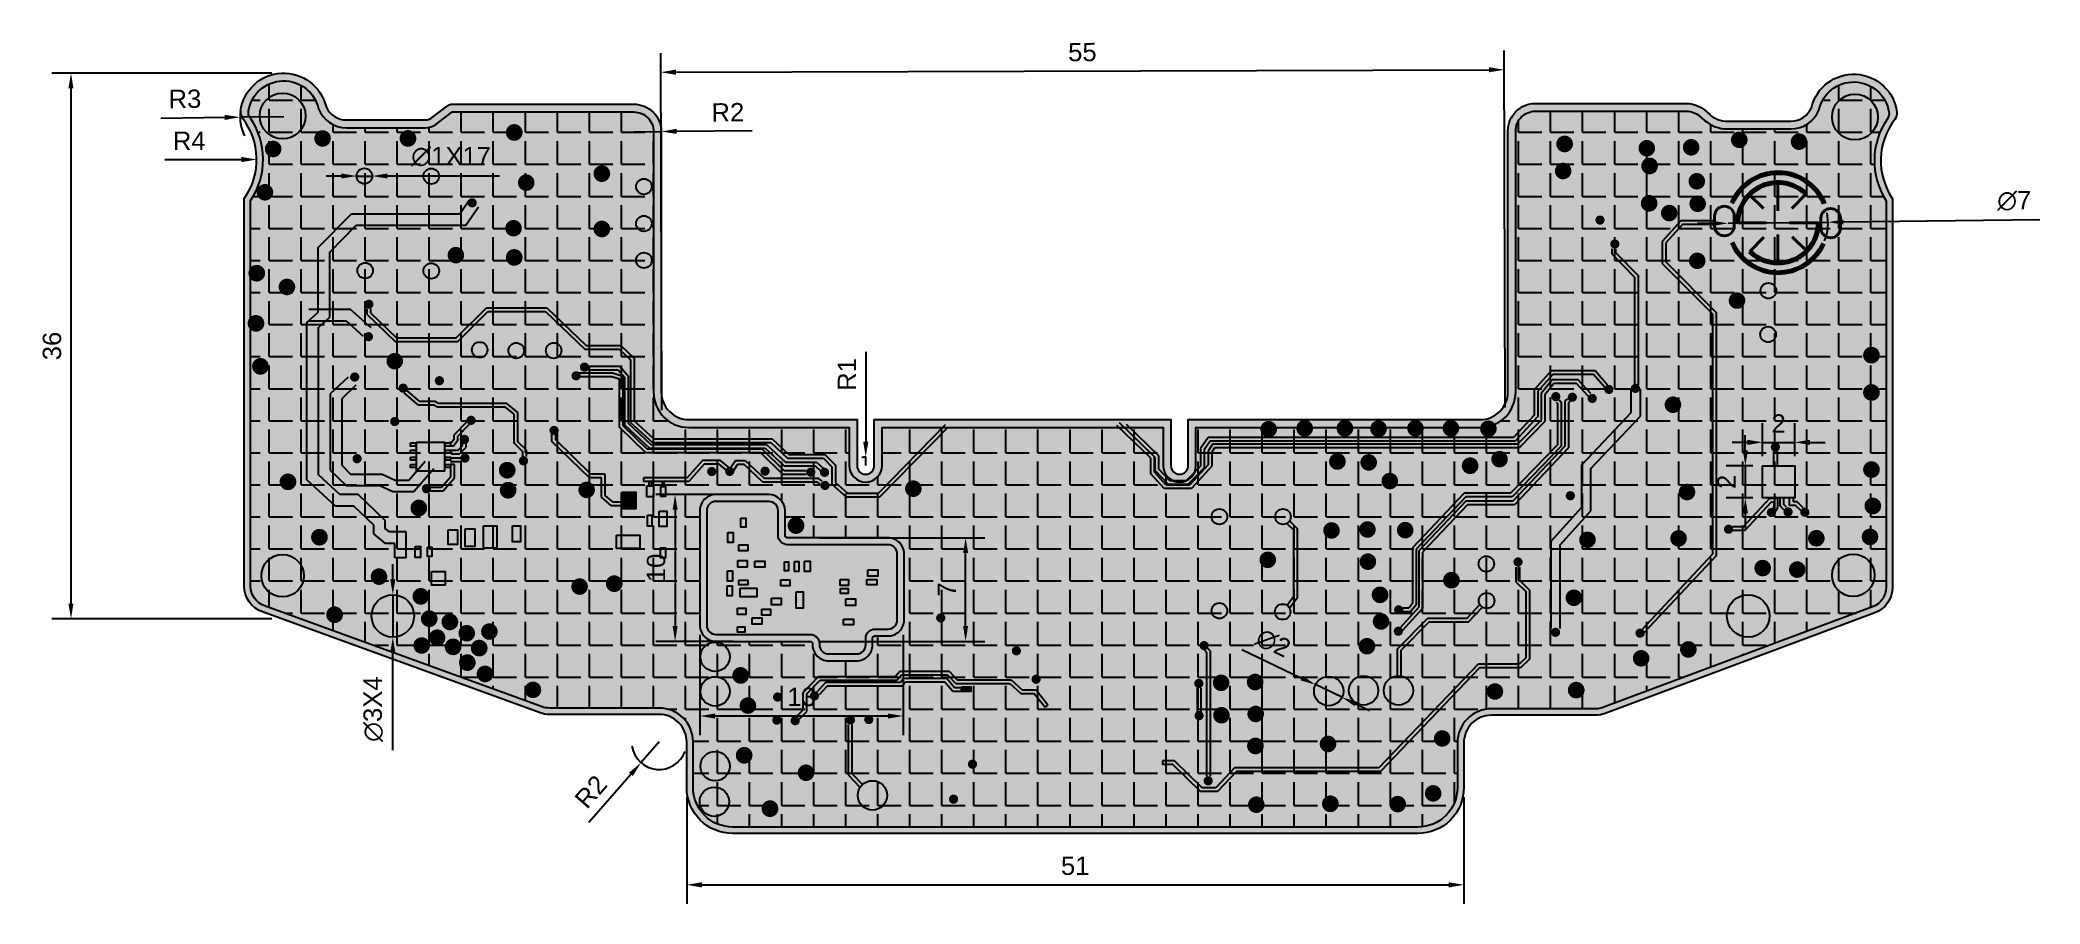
# Model space of a CAD drawing. Header units: millimetres. Extents: x 35 to 165, y 16 to 72.
import ezdxf

# ---------------------------------------------------------------- set-up
doc = ezdxf.new("R2010")
doc.units = ezdxf.units.MM
for name, color, linetype in [('cipuri', 7, 'Continuous'), ('dim', 3, 'Continuous'), ('dots', 7, 'Continuous'), ('gauri', 7, 'Continuous'), ('hashura', 7, 'Continuous')]:
    doc.layers.add(name, color=color, linetype=linetype)
doc.layers.add('conexiuni', color=7, linetype='Continuous', true_color=0x937e2a)
doc.layers.add('monede', color=7, linetype='Continuous', true_color=0x937e2a)
doc.layers.add('l', color=8, linetype='Continuous', lineweight=40)
doc.styles.get("Standard").update_dxf_attribs({"font": 'arial.ttf'})
doc.dimstyles.new('ISO-25', dxfattribs={"dimtxt": 2.5, "dimasz": 2.5, "dimexe": 1.25, "dimexo": 0.625, "dimtad": 1, "dimtxsty": 'Standard', "dimcen": 2.5, "dimadec": 0, "dimazin": 0, "dimtfac": 1, "dimtmove": 0, "dimatfit": 3, "dimfxl": 1, "dimarcsym": 0})

msp = doc.modelspace()

# ---------------------------------------------------------------- blocks, each defined once
blk = doc.blocks.new('*U1')
blk.add_line((0, 0.93), (0, -0.93))
blk = doc.blocks.new('*U2')
at = {"layer": 'l', "color": 0, "linetype": 'ByBlock', "lineweight": -2, "transparency": 16777216}
blk.add_blockref('*U1', (90.54, 106.66), dxfattribs=at)
for p, rotation in [((88.84, 104.96), 90), ((92.24, 104.96), 269.9999999999999), ((90.54, 103.26), 180)]:
    blk.add_blockref('*U1', p, dxfattribs=dict(at, rotation=rotation))
blk = doc.blocks.new('*U3')
blk.add_line((-0.46, -0.47), (0.46, 0.47))
blk = doc.blocks.new('*U4')
at = {"layer": 'l', "color": 0, "linetype": 'ByBlock', "lineweight": -2, "transparency": 16777216}
for p, rotation in [((89.13, 106.34), 90.00000000000001), ((89.16, 103.55), 180), ((91.95, 103.58), 270)]:
    blk.add_blockref('*U3', p, dxfattribs=dict(at, rotation=rotation))
blk.add_blockref('*U3', (91.92, 106.37), dxfattribs=at)
blk = doc.blocks.new('*U12')
at = {"layer": 'cipuri'}
blk.add_lwpolyline([(-0.17, 0.1), (0.17, 0.1), (0.17, -0.1), (-0.17, -0.1)], close=True, dxfattribs=at)
blk = doc.blocks.new('*U13')
at = {"layer": 'cipuri', "color": 0, "linetype": 'ByBlock', "lineweight": -2, "transparency": 16777216}
for p in [(0, 0), (2.28, 0), (0, -0.47), (0, -0.93), (0, -1.4), (2.28, -0.47), (2.28, -0.93), (2.28, -1.4)]:
    blk.add_blockref('*U12', p, dxfattribs=at)
blk = doc.blocks.new('*D14')
at = {"layer": 'Defpoints', "color": 0, "transparency": 16777216}
for p in [(44.37, 64.2), (48.79, 64.2)]:
    blk.add_point(p, dxfattribs=at)
at = {"layer": 'dim', "color": 0, "lineweight": -2, "transparency": 16777216}
blk.add_line((42.78, 64.2), (47.79, 64.2), dxfattribs=at)
at = {"layer": 'dim', "color": 0, "transparency": 16777216}
blk.add_solid([(47.79, 64.37), (47.79, 64.03), (48.79, 64.2)], dxfattribs=at)
at = {"layer": 'dim', "color": 0, "transparency": 16777216, "insert": (44.37, 65.43), "char_height": 1.2, "attachment_point": 5}
blk.add_mtext('R4', dxfattribs=at)
blk = doc.blocks.new('*D15')
at = {"layer": 'Defpoints', "color": 0, "transparency": 16777216}
for p in [(47.7, 66.97), (50.55, 67)]:
    blk.add_point(p, dxfattribs=at)
at = {"layer": 'dim', "color": 0, "lineweight": -2, "transparency": 16777216}
for p, q in [((42.51, 66.9), (46.7, 66.96)), ((50.55, 67), (47.7, 66.97))]:
    blk.add_line(p, q, dxfattribs=at)
blk.add_arc((50.55, 67), 2.85, 172.502, 205.8353, dxfattribs=at)
at = {"layer": 'dim', "color": 0, "transparency": 16777216}
blk.add_solid([(46.7, 67.12), (46.7, 66.79), (47.7, 66.97)], dxfattribs=at)
at = {"layer": 'dim', "color": 0, "transparency": 16777216, "insert": (44.09, 68.16), "char_height": 1.2, "attachment_point": 5, "rotation": 0.7056}
blk.add_mtext('R3', dxfattribs=at)
blk = doc.blocks.new('*D16')
at = {"layer": 'Defpoints', "color": 0, "transparency": 16777216}
for p in [(57.69, 35.75), (57.69, 32.97)]:
    blk.add_point(p, dxfattribs=at)
at = {"layer": 'dim', "color": 0, "lineweight": -2, "transparency": 16777216}
for p, q in [((57.69, 36.75), (57.69, 37.75)), ((57.69, 35.75), (57.69, 32.97)), ((57.69, 25.58), (57.69, 31.97))]:
    blk.add_line(p, q, dxfattribs=at)
at = {"layer": 'dim', "color": 0, "transparency": 16777216}
for points in [[(57.52, 36.75), (57.85, 36.75), (57.69, 35.75)], [(57.52, 31.97), (57.85, 31.97), (57.69, 32.97)]]:
    blk.add_solid(points, dxfattribs=at)
at = {"layer": 'dim', "color": 0, "transparency": 16777216, "insert": (56.41, 28.27), "char_height": 1.2, "attachment_point": 5, "rotation": 90}
blk.add_mtext('∅3X4', dxfattribs=at)
blk = doc.blocks.new('*D17')
at = {"layer": 'Defpoints', "color": 0, "transparency": 16777216}
for p in [(88.62, 44.76), (88.62, 44.19)]:
    blk.add_point(p, dxfattribs=at)
at = {"layer": 'dim', "color": 0, "lineweight": -2, "transparency": 16777216}
for p, q in [((88.62, 51.63), (88.62, 45.76)), ((88.62, 44.19), (88.62, 44.76))]:
    blk.add_line(p, q, dxfattribs=at)
blk.add_arc((88.62, 44.19), 0.566, 90, 116.7822, dxfattribs=at)
at = {"layer": 'dim', "color": 0, "transparency": 16777216}
blk.add_solid([(88.45, 45.76), (88.79, 45.76), (88.62, 44.76)], dxfattribs=at)
at = {"layer": 'dim', "color": 0, "transparency": 16777216, "insert": (87.39, 50.15), "char_height": 1.2, "attachment_point": 5, "rotation": 90}
blk.add_mtext('R1', dxfattribs=at)
blk = doc.blocks.new('*D18')
at = {"layer": 'Defpoints', "color": 0, "transparency": 16777216}
for p in [(130.38, 70.07), (75.28, 47.2), (130.45, 47.36)]:
    blk.add_point(p, dxfattribs=at)
at = {"layer": 'dim', "color": 0, "lineweight": -2, "transparency": 16777216}
for p, q in [((75.28, 47.82), (75.21, 71.16)), ((130.45, 47.99), (130.38, 71.32)), ((76.21, 69.91), (129.38, 70.07))]:
    blk.add_line(p, q, dxfattribs=at)
at = {"layer": 'dim', "color": 0, "transparency": 16777216}
for points in [[(76.21, 70.08), (76.21, 69.74), (75.21, 69.91)], [(129.38, 70.24), (129.38, 69.9), (130.38, 70.07)]]:
    blk.add_solid(points, dxfattribs=at)
at = {"layer": 'dim', "color": 0, "transparency": 16777216, "insert": (102.79, 71.22), "char_height": 1.2, "attachment_point": 5, "rotation": 0.173}
blk.add_mtext('55', dxfattribs=at)
blk = doc.blocks.new('*D19')
at = {"layer": 'Defpoints', "color": 0, "transparency": 16777216}
for p in [(73.45, 66.02), (75.25, 66.03)]:
    blk.add_point(p, dxfattribs=at)
at = {"layer": 'dim', "color": 0, "lineweight": -2, "transparency": 16777216}
for p, q in [((73.45, 66.02), (75.25, 66.03)), ((81.2, 66.08), (76.25, 66.04))]:
    blk.add_line(p, q, dxfattribs=at)
at = {"layer": 'dim', "color": 0, "transparency": 16777216}
blk.add_solid([(76.25, 66.21), (76.25, 65.88), (75.25, 66.03)], dxfattribs=at)
at = {"layer": 'dim', "color": 0, "transparency": 16777216, "insert": (79.6, 67.29), "char_height": 1.2, "attachment_point": 5, "rotation": 0.4215}
blk.add_mtext('R2', dxfattribs=at)
blk = doc.blocks.new('*D20')
at = {"layer": 'Defpoints', "color": 0, "transparency": 16777216}
for p in [(75.11, 26.12), (73.92, 24.76)]:
    blk.add_point(p, dxfattribs=at)
at = {"layer": 'dim', "color": 0, "lineweight": -2, "transparency": 16777216}
for p, q in [((75.11, 26.12), (73.92, 24.76)), ((70.52, 20.87), (73.26, 24.01))]:
    blk.add_line(p, q, dxfattribs=at)
blk.add_arc((75.11, 26.12), 1.8, 189.0493, 340.1056, dxfattribs=at)
at = {"layer": 'dim', "color": 0, "transparency": 16777216}
blk.add_solid([(73.14, 24.12), (73.39, 23.9), (73.92, 24.76)], dxfattribs=at)
at = {"layer": 'dim', "color": 0, "transparency": 16777216, "insert": (70.64, 22.87), "char_height": 1.2, "attachment_point": 5, "rotation": 48.838}
blk.add_mtext('R2', dxfattribs=at)
blk = doc.blocks.new('*D21')
at = {"layer": 'Defpoints', "color": 0, "transparency": 16777216}
for p in [(76.91, 23.14), (127.74, 23.14), (127.74, 16.78)]:
    blk.add_point(p, dxfattribs=at)
at = {"layer": 'dim', "color": 0, "lineweight": -2, "transparency": 16777216}
for p, q in [((76.91, 22.51), (76.91, 15.53)), ((127.74, 22.51), (127.74, 15.53)), ((77.91, 16.78), (126.74, 16.78))]:
    blk.add_line(p, q, dxfattribs=at)
at = {"layer": 'dim', "color": 0, "transparency": 16777216}
for points in [[(77.91, 16.95), (77.91, 16.61), (76.91, 16.78)], [(126.74, 16.95), (126.74, 16.61), (127.74, 16.78)]]:
    blk.add_solid(points, dxfattribs=at)
at = {"layer": 'dim', "color": 0, "transparency": 16777216, "insert": (102.32, 18.02), "char_height": 1.2, "attachment_point": 5}
blk.add_mtext('51', dxfattribs=at)
blk = doc.blocks.new('*D22')
at = {"layer": 'Defpoints', "color": 0, "transparency": 16777216}
for p in [(50.4, 69.85), (36.64, 34.17), (50.4, 34.17)]:
    blk.add_point(p, dxfattribs=at)
at = {"layer": 'dim', "color": 0, "lineweight": -2, "transparency": 16777216}
for p, q in [((49.78, 69.85), (35.39, 69.85)), ((36.64, 68.85), (36.64, 35.17)), ((49.78, 34.17), (35.39, 34.17))]:
    blk.add_line(p, q, dxfattribs=at)
at = {"layer": 'dim', "color": 0, "transparency": 16777216}
for points in [[(36.47, 68.85), (36.8, 68.85), (36.64, 69.85)], [(36.47, 35.17), (36.8, 35.17), (36.64, 34.17)]]:
    blk.add_solid(points, dxfattribs=at)
at = {"layer": 'dim', "color": 0, "transparency": 16777216, "insert": (35.4, 52.01), "char_height": 1.2, "attachment_point": 5, "rotation": 90}
blk.add_mtext('36', dxfattribs=at)
blk = doc.blocks.new('*D23')
at = {"layer": 'Defpoints', "color": 0, "transparency": 16777216}
for p in [(118.03, 29.87), (119.77, 29.04)]:
    blk.add_point(p, dxfattribs=at)
at = {"layer": 'dim', "color": 0, "lineweight": -2, "transparency": 16777216}
for p, q in [((113.22, 32.16), (117.13, 30.3)), ((119.77, 29.04), (118.03, 29.87)), ((120.67, 28.61), (121.57, 28.18))]:
    blk.add_line(p, q, dxfattribs=at)
at = {"layer": 'dim', "color": 0, "transparency": 16777216}
for points in [[(117.2, 30.45), (117.06, 30.15), (118.03, 29.87)], [(120.74, 28.76), (120.6, 28.46), (119.77, 29.04)]]:
    blk.add_solid(points, dxfattribs=at)
at = {"layer": 'dim', "color": 0, "transparency": 16777216, "insert": (115.27, 32.59), "char_height": 1.2, "attachment_point": 5, "rotation": 334.5365}
blk.add_mtext('∅2', dxfattribs=at)
blk = doc.blocks.new('*D24')
at = {"layer": 'Defpoints', "color": 0, "transparency": 16777216}
for p in [(145.02, 60.03), (151.55, 60.1)]:
    blk.add_point(p, dxfattribs=at)
at = {"layer": 'dim', "color": 0, "lineweight": -2, "transparency": 16777216}
for p, q in [((165.42, 60.25), (152.55, 60.11)), ((144.02, 60.02), (143.02, 60.01)), ((145.02, 60.03), (151.55, 60.1))]:
    blk.add_line(p, q, dxfattribs=at)
blk.add_arc((148.29, 60.07), 3.27, 338.6604, 11.3685, dxfattribs=at)
at = {"layer": 'dim', "color": 0, "transparency": 16777216}
for points in [[(144.02, 60.19), (144.02, 59.86), (145.02, 60.03)], [(152.55, 60.28), (152.55, 59.95), (151.55, 60.1)]]:
    blk.add_solid(points, dxfattribs=at)
at = {"layer": 'dim', "color": 0, "transparency": 16777216, "insert": (163.74, 61.5), "char_height": 1.2, "attachment_point": 5, "rotation": 0.5918}
blk.add_mtext('∅7', dxfattribs=at)
blk = doc.blocks.new('*D25')
at = {"layer": 'Defpoints', "color": 0, "transparency": 16777216}
for p in [(147.28, 44.18), (146.15, 42.08), (147.28, 42.08)]:
    blk.add_point(p, dxfattribs=at)
at = {"layer": 'dim', "color": 0, "lineweight": -2, "transparency": 16777216}
for p, q in [((146.15, 45.18), (146.15, 46.18)), ((146.65, 44.18), (144.9, 44.18)), ((146.15, 44.18), (146.15, 42.08)), ((146.65, 42.08), (144.9, 42.08)), ((146.15, 41.08), (146.15, 40.08))]:
    blk.add_line(p, q, dxfattribs=at)
at = {"layer": 'dim', "color": 0, "transparency": 16777216}
for points in [[(145.99, 45.18), (146.32, 45.18), (146.15, 44.18)], [(145.99, 41.08), (146.32, 41.08), (146.15, 42.08)]]:
    blk.add_solid(points, dxfattribs=at)
at = {"layer": 'dim', "color": 0, "transparency": 16777216, "insert": (144.92, 43.13), "char_height": 1.2, "attachment_point": 5, "rotation": 90}
blk.add_mtext('2', dxfattribs=at)
blk = doc.blocks.new('*D26')
at = {"layer": 'Defpoints', "color": 0, "transparency": 16777216}
for p in [(149.38, 45.71), (147.28, 44.18), (149.38, 44.18)]:
    blk.add_point(p, dxfattribs=at)
at = {"layer": 'dim', "color": 0, "lineweight": -2, "transparency": 16777216}
for p, q in [((147.28, 44.81), (147.28, 46.96)), ((149.38, 44.81), (149.38, 46.96)), ((146.28, 45.71), (145.28, 45.71)), ((147.28, 45.71), (149.38, 45.71)), ((150.38, 45.71), (151.38, 45.71))]:
    blk.add_line(p, q, dxfattribs=at)
at = {"layer": 'dim', "color": 0, "transparency": 16777216}
for points in [[(146.28, 45.88), (146.28, 45.54), (147.28, 45.71)], [(150.38, 45.88), (150.38, 45.54), (149.38, 45.71)]]:
    blk.add_solid(points, dxfattribs=at)
at = {"layer": 'dim', "color": 0, "transparency": 16777216, "insert": (148.33, 46.94), "char_height": 1.2, "attachment_point": 5}
blk.add_mtext('2', dxfattribs=at)
blk = doc.blocks.new('*D27')
at = {"layer": 'Defpoints', "color": 0, "transparency": 16777216}
for p in [(55.32, 63.12), (56.34, 63.12)]:
    blk.add_point(p, dxfattribs=at)
at = {"layer": 'dim', "color": 0, "lineweight": -2, "transparency": 16777216}
for p, q in [((54.32, 63.12), (53.32, 63.12)), ((55.32, 63.12), (56.34, 63.12)), ((64.66, 63.12), (57.34, 63.12))]:
    blk.add_line(p, q, dxfattribs=at)
at = {"layer": 'dim', "color": 0, "transparency": 16777216}
for points in [[(54.32, 63.29), (54.32, 62.96), (55.32, 63.12)], [(57.34, 63.29), (57.34, 62.96), (56.34, 63.12)]]:
    blk.add_solid(points, dxfattribs=at)
at = {"layer": 'dim', "color": 0, "transparency": 16777216, "insert": (61.5, 64.39), "char_height": 1.2, "attachment_point": 5}
blk.add_mtext('∅1X17', dxfattribs=at)
blk = doc.blocks.new('*D28')
at = {"layer": 'Defpoints', "color": 0, "transparency": 16777216}
for p in [(77.77, 33.75), (91.07, 33.75), (91.07, 27.82)]:
    blk.add_point(p, dxfattribs=at)
at = {"layer": 'dim', "color": 0, "lineweight": -2, "transparency": 16777216}
for p, q in [((77.77, 33.13), (77.77, 26.57)), ((91.07, 33.13), (91.07, 26.57)), ((78.77, 27.82), (90.07, 27.82))]:
    blk.add_line(p, q, dxfattribs=at)
at = {"layer": 'dim', "color": 0, "transparency": 16777216}
for points in [[(78.77, 27.98), (78.77, 27.65), (77.77, 27.82)], [(90.07, 27.98), (90.07, 27.65), (91.07, 27.82)]]:
    blk.add_solid(points, dxfattribs=at)
at = {"layer": 'dim', "color": 0, "transparency": 16777216, "insert": (84.42, 29.06), "char_height": 1.2, "attachment_point": 5}
blk.add_mtext('13', dxfattribs=at)
blk = doc.blocks.new('*D29')
at = {"layer": 'Defpoints', "color": 0, "transparency": 16777216}
for p in [(84.99, 39.47), (95.15, 39.47), (84.99, 32.7)]:
    blk.add_point(p, dxfattribs=at)
at = {"layer": 'dim', "color": 0, "lineweight": -2, "transparency": 16777216}
for p, q in [((85.62, 39.47), (96.4, 39.47)), ((95.15, 33.7), (95.15, 38.47)), ((85.62, 32.7), (96.4, 32.7))]:
    blk.add_line(p, q, dxfattribs=at)
at = {"layer": 'dim', "color": 0, "transparency": 16777216}
for points in [[(94.99, 38.47), (95.32, 38.47), (95.15, 39.47)], [(94.99, 33.7), (95.32, 33.7), (95.15, 32.7)]]:
    blk.add_solid(points, dxfattribs=at)
at = {"layer": 'dim', "color": 0, "transparency": 16777216, "insert": (93.93, 36.09), "char_height": 1.2, "attachment_point": 5, "rotation": 90}
blk.add_mtext('7', dxfattribs=at)
blk = doc.blocks.new('*D30')
at = {"layer": 'Defpoints', "color": 0, "transparency": 16777216}
for p in [(80.56, 42.3), (76.15, 32.7), (80.56, 32.7)]:
    blk.add_point(p, dxfattribs=at)
at = {"layer": 'dim', "color": 0, "lineweight": -2, "transparency": 16777216}
for p, q in [((79.94, 42.3), (74.9, 42.3)), ((76.15, 41.3), (76.15, 33.7)), ((79.94, 32.7), (74.9, 32.7))]:
    blk.add_line(p, q, dxfattribs=at)
at = {"layer": 'dim', "color": 0, "transparency": 16777216}
for points in [[(75.99, 41.3), (76.32, 41.3), (76.15, 42.3)], [(75.99, 33.7), (76.32, 33.7), (76.15, 32.7)]]:
    blk.add_solid(points, dxfattribs=at)
at = {"layer": 'dim', "color": 0, "transparency": 16777216, "insert": (74.91, 37.5), "char_height": 1.2, "attachment_point": 5, "rotation": 90}
blk.add_mtext('10', dxfattribs=at)

# ---------------------------------------------------------------- dimensions: what is measured, and where the dimension line sits
at = {"layer": 'dim'}
dim = msp.add_aligned_dim(p1=(75.28, 47.2), p2=(130.45, 47.36), distance=22.71, dimstyle='ISO-25', override={"dimtxt": 1.2, "dimasz": 1, "dimdec": 0}, dxfattribs=at)
dim.commit()
dim.dimension.update_dxf_attribs({"geometry": '*D18', "text_midpoint": (102.79, 71.22)})
for base, p1, p2, override, picture, middle in [((36.64, 34.17), (50.4, 69.85), (50.4, 34.17), {"dimtxt": 1.2, "dimasz": 1, "dimdec": 0, "dimlwd": 65534}, '*D22', (35.4, 52.01)), ((146.15, 42.08), (147.28, 44.18), (147.28, 42.08), {"dimtxt": 1.2, "dimasz": 1, "dimdec": 0}, '*D25', (144.92, 43.13)), ((76.15, 32.7), (80.56, 42.3), (80.56, 32.7), {"dimtxt": 1.2, "dimasz": 1, "dimdec": 0}, '*D30', (74.91, 37.5)), ((95.15, 39.47), (84.99, 32.7), (84.99, 39.47), {"dimtxt": 1.2, "dimasz": 1, "dimdec": 0}, '*D29', (93.93, 36.09))]:
    dim = msp.add_linear_dim(base=base, p1=p1, p2=p2, angle=90, dimstyle='ISO-25', override=override, dxfattribs=at)
    dim.commit()
    dim.dimension.update_dxf_attribs({"geometry": picture, "text_midpoint": middle})
for center, mpoint, picture, middle in [((50.55, 67), (47.7, 66.97), '*D15', (44.09, 68.16)), ((75.11, 26.12), (73.92, 24.76), '*D20', (70.64, 22.87))]:
    dim = msp.add_radius_dim(center=center, mpoint=mpoint, dimstyle='ISO-25', override={"dimtxt": 1.2, "dimasz": 1, "dimdec": 0}, dxfattribs=at)
    dim.commit()
    dim.dimension.update_dxf_attribs({"geometry": picture, "text_midpoint": middle})
for center, mpoint, picture, middle in [((73.45, 66.02), (75.25, 66.03), '*D19', (79.61, 66.07)), ((44.37, 64.2), (48.79, 64.2), '*D14', (44.37, 64.2)), ((88.62, 44.19), (88.62, 44.76), '*D17', (88.62, 50.15))]:
    dim = msp.add_radius_dim(center=center, mpoint=mpoint, dimstyle='ISO-25', override={"dimtxt": 1.2, "dimasz": 1, "dimdec": 0}, dxfattribs=at)
    dim.commit()
    dim.dimension.update_dxf_attribs({"geometry": picture, "text_midpoint": middle, "dimtype": 164})
for p1, p2, text, override, picture, middle in [((55.32, 63.12), (56.34, 63.12), '<>X17', {"dimtxt": 1.2, "dimasz": 1, "dimdec": 1}, '*D27', (61.5, 64.39)), ((57.69, 35.75), (57.69, 32.97), '<>X4', {"dimtxt": 1.2, "dimasz": 1, "dimdec": 0}, '*D16', (56.41, 28.27))]:
    dim = msp.add_diameter_dim_2p(p1=p1, p2=p2, text=text, dimstyle='ISO-25', override=override, dxfattribs=at)
    dim.commit()
    dim.dimension.update_dxf_attribs({"geometry": picture, "text_midpoint": middle})
dim = msp.add_diameter_dim_2p(p1=(145.02, 60.03), p2=(151.55, 60.1), dimstyle='ISO-25', override={"dimtxt": 1.2, "dimasz": 1, "dimdec": 0}, dxfattribs=at)
dim.commit()
dim.dimension.update_dxf_attribs({"geometry": '*D24', "text_midpoint": (163.75, 60.23), "dimtype": 163})
for base, p1, p2, picture, middle in [((149.38, 45.71), (147.28, 44.18), (149.38, 44.18), '*D26', (148.33, 46.94)), ((91.07, 27.82), (77.77, 33.75), (91.07, 33.75), '*D28', (84.42, 29.06)), ((127.74, 16.78), (76.91, 23.14), (127.74, 23.14), '*D21', (102.32, 18.02))]:
    dim = msp.add_linear_dim(base=base, p1=p1, p2=p2, dimstyle='ISO-25', override={"dimtxt": 1.2, "dimasz": 1, "dimdec": 0}, dxfattribs=at)
    dim.commit()
    dim.dimension.update_dxf_attribs({"geometry": picture, "text_midpoint": middle})
dim = msp.add_diameter_dim_2p(p1=(119.77, 29.04), p2=(118.03, 29.87), dimstyle='ISO-25', override={"dimtxt": 1.2, "dimasz": 1, "dimdec": 0}, dxfattribs=at)
dim.commit()
dim.dimension.update_dxf_attribs({"geometry": '*D23', "text_midpoint": (115.27, 32.59)})

# ---------------------------------------------------------------- hatches: boundary and pattern name
at = {"true_color": 0x937e2a}
h = msp.add_hatch(color=57, dxfattribs=at)
h.dxf.hatch_style = 1
h.paths.add_polyline_path([(67.32, 28.03, 0.087341), (67.93, 27.92), (75.11, 27.92, -0.414214), (76.91, 26.12), (76.91, 23.14, 0.414214), (79.91, 20.14), (124.74, 20.14, 0.414214), (127.74, 23.14), (127.74, 26.07, -0.414214), (129.54, 27.87), (136.35, 27.87, 0.089533), (136.98, 27.98), (154.61, 34.56, 0.31307), (155.78, 36.24), (155.78, 61.64, -0.327075), (155.95, 66.85, 0.201765), (156.07, 67.3, 0.832473), (150.47, 67.59, -0.29793), (149.13, 66.71), (144.98, 66.71, -0.178256), (143.82, 67.14), (143.47, 67.44, 0.178256), (142.3, 67.87), (132.42, 67.87, 0.414214), (130.62, 66.07), (130.62, 49, -0.414214), (128.82, 47.2), (109.71, 47.2), (109.71, 44.19, -1), (108.58, 44.19), (108.58, 47.2), (89.18, 47.2), (89.18, 44.19, -1), (88.05, 44.19), (88.05, 47.2), (77.05, 47.2, -0.414214), (75.25, 49), (75.25, 66.02, 0.414214), (73.45, 67.82), (61.91, 67.82), (61.6, 67.82, 0.163228), (61.24, 67.7), (60.19, 66.91, -0.163228), (59.83, 66.79), (54.66, 66.79, -0.29793), (53.32, 67.66, 0.832473), (47.72, 67.37, 0.201765), (47.84, 66.93, -0.33182), (47.97, 61.65), (47.97, 36.31, 0.31546), (49.16, 34.62)])
h.paths.add_polyline_path([(49.3, 35.02, -0.31546), (48.39, 36.31), (48.39, 53.28, -0.140432), (48.33, 53.49, -0.140432), (48.39, 53.71), (48.39, 56.67, -0.062841), (48.38, 56.77, -0.062841), (48.39, 56.87), (48.39, 61.52, 0.306981), (48.35, 66.94, -0.19264), (48.25, 67.38, -0.829875), (52.83, 67.51, 0.305016), (54.66, 66.28), (59.83, 66.28, 0.163228), (60.5, 66.5), (61.57, 67.31), (61.91, 67.31), (73.45, 67.31, -0.414214), (74.74, 66.02), (74.74, 49, 0.414214), (77.05, 46.69), (87.54, 46.69), (87.54, 44.19, 1), (89.69, 44.19), (89.69, 46.69), (108.07, 46.69), (108.07, 44.19, 1), (110.22, 44.19), (110.22, 46.69), (114.59, 46.69, -0.740895), (115.37, 46.69), (116.93, 46.69, -0.86769), (117.73, 46.69), (119.56, 46.69, -0.86769), (120.36, 46.69), (121.76, 46.69, -0.802874), (122.56, 46.69), (124.17, 46.69, -0.86769), (124.98, 46.69), (126.5, 46.69, -0.86769), (127.3, 46.69), (128.82, 46.69, 0.01427), (128.95, 46.69, -0.631664), (129.66, 46.85, 0.307799), (131.13, 49), (131.13, 66.07, -0.414214), (132.42, 67.36), (142.3, 67.36, -0.178256), (143.14, 67.05), (143.49, 66.76, 0.178256), (144.98, 66.2), (149.13, 66.2, 0.305016), (150.96, 67.43, -0.829875), (155.54, 67.31, -0.19264), (155.44, 66.87, 0.30253), (155.36, 61.51), (155.36, 36.24, -0.31307), (154.46, 34.95), (136.84, 28.37, -0.089533), (136.35, 28.29), (129.54, 28.29, 0.414214), (127.32, 26.07), (127.32, 23.14, -0.414214), (124.74, 20.56), (79.91, 20.56, -0.414214), (77.33, 23.14), (77.33, 26.12, 0.414214), (75.11, 28.34), (67.93, 28.34, -0.087341), (67.46, 28.42)], flags=16)
h.paths.add_polyline_path([(53.47, 34.44, -1), (54.29, 34.44, -1)], flags=0)
h.paths.add_polyline_path([(49.08, 36.99, -1), (51.87, 36.99, -1)], flags=0)
h.paths.add_polyline_path([(56.29, 34.36, -1), (59.08, 34.36, -1)], flags=0)
h.paths.add_polyline_path([(56.38, 36.93, -1), (57.19, 36.93, -1)], flags=0)
h.paths.add_polyline_path([(52.48, 39.51, -1), (53.3, 39.51, -1)], flags=0)
h.paths.add_polyline_path([(59.17, 32.43, -1), (59.98, 32.43, -1)], flags=0)
h.paths.add_polyline_path([(59.11, 35.64, -1), (59.93, 35.64, -1)], flags=0)
h.paths.add_polyline_path([(59.66, 34.18, -1), (60.48, 34.18, -1)], flags=0)
h.paths.add_polyline_path([(60.18, 32.94, -1), (60.99, 32.94, -1)], flags=0)
h.paths.add_polyline_path([(59.16, 38.19), (59.16, 38.89), (59.51, 38.89), (59.51, 38.19)], flags=0)
h.paths.add_polyline_path([(60.21, 36.37), (60.21, 37.27), (61.11, 37.27), (61.11, 36.37)], flags=0)
h.paths.add_polyline_path([(61.01, 33.97, -1), (61.83, 33.97, -1)], flags=0)
h.paths.add_polyline_path([(59.95, 38.24), (59.95, 38.85), (60.23, 38.85), (60.23, 38.24)], flags=0)
h.paths.add_polyline_path([(50.42, 43.13, -1), (51.24, 43.13, -1)], flags=0)
h.paths.add_polyline_path([(61.22, 32.34, -1), (62.04, 32.34, -1)], flags=0)
h.paths.add_polyline_path([(62.12, 33.23, -1), (62.93, 33.23, -1)], flags=0)
h.paths.add_polyline_path([(58.98, 41.42, -1), (59.8, 41.42, -1)], flags=0)
h.paths.add_polyline_path([(62.97, 31.31, -1), (62.15, 31.31, -1)], flags=0)
h.paths.add_polyline_path([(61.31, 39.03), (61.31, 39.98), (61.92, 39.98), (61.92, 39.03)], flags=0)
h.paths.add_polyline_path([(62.93, 32.26, -1), (63.75, 32.26, -1)], flags=0)
h.paths.add_polyline_path([(55.13, 44.64, -1), (55.58, 44.64, -1)], flags=0)
h.paths.add_polyline_path([(63.6, 33.34, -1), (64.41, 33.34, -1)], flags=0)
h.paths.add_polyline_path([(62.41, 38.9), (62.41, 40.06), (63.05, 40.06), (63.05, 38.9)], flags=0)
h.paths.add_polyline_path([(64.13, 30.57, -1), (63.31, 30.57, -1)], flags=0)
h.paths.add_polyline_path([(59.66, 42.68, -1), (60.12, 42.68, -1)], flags=0)
h.paths.add_polyline_path([(58.85, 44.06), (58.85, 44.26), (59.19, 44.26), (59.19, 44.06)], flags=0)
h.paths.add_polyline_path([(59.23, 43.82), (59.23, 45.73), (61.06, 45.73), (61.06, 43.82)], flags=0)
h.paths.add_polyline_path([(63.63, 38.79), (63.63, 40.25), (64.5, 40.25), (64.5, 38.79)], flags=0)
h.paths.add_polyline_path([(58.85, 44.53), (58.85, 44.73), (59.19, 44.73), (59.19, 44.53)], flags=0)
h.paths.add_polyline_path([(58.85, 45), (58.85, 45.2), (59.19, 45.2), (59.19, 45)], flags=0)
h.paths.add_polyline_path([(58.85, 45.47), (58.85, 45.67), (59.19, 45.67), (59.19, 45.47)], flags=0)
h.paths.add_polyline_path([(61.13, 44.06), (61.13, 44.26), (61.47, 44.26), (61.47, 44.06)], flags=0)
h.paths.add_polyline_path([(61.13, 44.53), (61.13, 44.73), (61.47, 44.73), (61.47, 44.53)], flags=0)
h.paths.add_polyline_path([(57.59, 47.07, -1), (58.04, 47.07, -1)], flags=0)
h.paths.add_polyline_path([(61.13, 45), (61.13, 45.2), (61.47, 45.2), (61.47, 45)], flags=0)
h.paths.add_polyline_path([(65.51, 39.21), (65.51, 40.25), (66.03, 40.25), (66.03, 39.21)], flags=0)
h.paths.add_polyline_path([(62.18, 44.68, -1), (62.63, 44.68, -1)], flags=0)
h.paths.add_polyline_path([(61.13, 45.47), (61.13, 45.67), (61.47, 45.67), (61.47, 45.47)], flags=0)
h.paths.add_polyline_path([(67.26, 29.53, -1), (66.45, 29.53, -1)], flags=0)
h.paths.add_polyline_path([(64.82, 42.58, -1), (65.64, 42.58, -1)], flags=0)
h.paths.add_polyline_path([(62.14, 45.9, -1), (62.6, 45.9, -1)], flags=0)
h.paths.add_polyline_path([(64.76, 43.89, -1), (65.58, 43.89, -1)], flags=0)
h.paths.add_polyline_path([(54.97, 49.98, -1), (55.42, 49.98, -1)], flags=0)
h.paths.add_polyline_path([(58.14, 49.25, -1), (58.59, 49.25, -1)], flags=0)
h.paths.add_polyline_path([(48.62, 50.68, -1), (49.44, 50.68, -1)], flags=0)
h.paths.add_polyline_path([(62.58, 47.15, -1), (63.03, 47.15, -1)], flags=0)
h.paths.add_polyline_path([(66.01, 44.5, -1), (66.46, 44.5, -1)], flags=0)
h.paths.add_polyline_path([(69.5, 36.28, -1), (70.31, 36.28, -1)], flags=0)
h.paths.add_polyline_path([(57.41, 51.02, -1), (58.22, 51.02, -1)], flags=0)
h.paths.add_polyline_path([(60.51, 49.74, -1), (60.96, 49.74, -1)], flags=0)
h.paths.add_polyline_path([(55.87, 52.62, -1), (56.32, 52.62, -1)], flags=0)
h.paths.add_polyline_path([(71.76, 36.47, -1), (72.58, 36.47, -1)], flags=0)
h.paths.add_polyline_path([(69.96, 42.6, -1), (70.77, 42.6, -1)], flags=0)
h.paths.add_polyline_path([(68.01, 46.49, -1), (68.46, 46.49, -1)], flags=0)
h.paths.add_polyline_path([(62.86, 51.76, -1), (63.88, 51.76, -1)], flags=0)
h.paths.add_polyline_path([(72.31, 38.76), (72.31, 39.64), (73.84, 39.64), (73.84, 38.76)], flags=0)
h.paths.add_polyline_path([(55.9, 54.74, -1), (56.35, 54.74, -1)], flags=0)
h.paths.add_polyline_path([(50.36, 55.87, -1), (51.17, 55.87, -1)], flags=0)
h.paths.add_polyline_path([(65.25, 51.71, -1), (66.27, 51.71, -1)], flags=0)
h.paths.add_polyline_path([(55.37, 56.94, -1), (56.39, 56.94, -1)], flags=0)
h.paths.add_polyline_path([(74.34, 40.24), (74.34, 40.94), (74.63, 40.94), (74.63, 40.24)], flags=0)
h.paths.add_polyline_path([(75.19, 38.15), (75.19, 38.82), (75.52, 38.82), (75.52, 38.15)], flags=0)
h.paths.add_polyline_path([(67.7, 51.71, -1), (68.72, 51.71, -1)], flags=0)
h.paths.add_polyline_path([(74.31, 42.14), (74.31, 42.86), (74.74, 42.86), (74.74, 42.14)], flags=0)
h.paths.add_polyline_path([(75.1, 40.2), (75.1, 41.22), (75.62, 41.22), (75.62, 40.2)], flags=0)
h.paths.add_polyline_path([(59.69, 56.92, -1), (60.71, 56.92, -1)], flags=0)
h.paths.add_polyline_path([(75.21, 42.18), (75.21, 42.83), (75.52, 42.83), (75.52, 42.18)], flags=0)
h.paths.add_polyline_path([(77.77, 33.75), (77.77, 41.25, -0.415029), (78.83, 42.3), (82.29, 42.29, -0.413398), (83.34, 41.24), (83.34, 39.62, 0.414214), (83.49, 39.47), (90.08, 39.47, -0.414214), (91.13, 38.42), (91.13, 34.1, -0.414214), (90.08, 33.05), (89.22, 33.05, 0.414214), (89.07, 32.9), (89.07, 32.48, -0.414214), (88.02, 31.43), (86.19, 31.43, -0.414214), (85.14, 32.48), (85.14, 32.55, 0.414214), (84.99, 32.7), (78.82, 32.7, -0.414214)], flags=0)
h.paths.add_polyline_path([(61.41, 57.95, -1), (62.22, 57.95, -1)], flags=0)
h.paths.add_polyline_path([(79.73, 31.69, -1), (77.81, 31.69, -1)], flags=0)
h.paths.add_polyline_path([(79.73, 29.43, -1), (77.81, 29.43, -1)], flags=0)
h.paths.add_polyline_path([(78.22, 33.75), (78.22, 41.25, -0.415029), (78.83, 41.85), (82.29, 41.84, -0.413398), (82.89, 41.24), (82.89, 39.62, 0.414214), (83.49, 39.02), (90.08, 39.02, -0.414214), (90.68, 38.42), (90.68, 34.1, -0.414214), (90.08, 33.5), (89.22, 33.5, 0.414214), (88.62, 32.9), (88.62, 32.48, -0.414214), (88.02, 31.88), (86.19, 31.88, -0.414214), (85.59, 32.48), (85.59, 32.55, 0.414214), (84.99, 33.15), (78.82, 33.15, -0.414214)], flags=0)
h.paths.add_polyline_path([(65.22, 57.8, -1), (66.04, 57.8, -1)], flags=0)
h.paths.add_polyline_path([(79.73, 24.54, -1), (77.81, 24.54, -1)], flags=0)
h.paths.add_polyline_path([(79.55, 35.67), (79.55, 36.32), (79.88, 36.32), (79.88, 35.67)], flags=0)
h.paths.add_polyline_path([(79.58, 36.63), (79.58, 37.32), (79.9, 37.32), (79.9, 36.63)], flags=0)
h.paths.add_polyline_path([(79.59, 39.16), (79.59, 39.81), (79.95, 39.81), (79.95, 39.16)], flags=0)
h.paths.add_polyline_path([(78.32, 43.8, -1), (78.77, 43.8, -1)], flags=0)
h.paths.add_polyline_path([(79.68, 22.21, -1), (77.76, 22.21, -1)], flags=0)
h.paths.add_polyline_path([(80.03, 30.47, -1), (80.85, 30.47, -1)], flags=0)
h.paths.add_polyline_path([(80.23, 33.64), (80.71, 33.64), (80.71, 33.3), (80.23, 33.3)], flags=0)
h.paths.add_polyline_path([(80.23, 34.45), (80.23, 34.87), (80.77, 34.87), (80.77, 34.45)], flags=0)
h.paths.add_polyline_path([(48.92, 62.06, -1), (49.73, 62.06, -1)], flags=0)
h.paths.add_polyline_path([(80.31, 36.39), (80.31, 36.69), (80.91, 36.69), (80.91, 36.39)], flags=0)
h.paths.add_polyline_path([(80.41, 35.62), (80.41, 36.18), (81.5, 36.18), (81.5, 35.62)], flags=0)
h.paths.add_polyline_path([(80.26, 37.56), (80.26, 37.98), (80.86, 37.98), (80.86, 37.56)], flags=0)
h.paths.add_polyline_path([(80.33, 38.62), (80.33, 39.01), (80.9, 39.01), (80.9, 38.62)], flags=0)
h.paths.add_polyline_path([(80.51, 28.5, -1), (81.32, 28.5, -1)], flags=0)
h.paths.add_polyline_path([(65.18, 59.71, -1), (65.99, 59.71, -1)], flags=0)
h.paths.add_polyline_path([(80.45, 40.17), (80.45, 40.76), (80.78, 40.76), (80.78, 40.17)], flags=0)
h.paths.add_polyline_path([(81.2, 33.83), (81.2, 34.24), (81.83, 34.24), (81.83, 33.83)], flags=0)
h.paths.add_polyline_path([(79.5, 43.81, -1), (79.95, 43.81, -1)], flags=0)
h.paths.add_polyline_path([(55.32, 63.12, -1), (56.34, 63.12, -1)], flags=0)
h.paths.add_polyline_path([(81.08, 25.25, -1), (80.26, 25.25, -1)], flags=0)
h.paths.add_polyline_path([(62.65, 61.37, -1), (63.1, 61.37, -1)], flags=0)
h.paths.add_polyline_path([(81.36, 37.54), (81.36, 37.94), (82.03, 37.94), (82.03, 37.54)], flags=0)
h.paths.add_polyline_path([(81.82, 34.41), (81.82, 34.81), (82.4, 34.81), (82.4, 34.41)], flags=0)
h.paths.add_polyline_path([(59.69, 63.11, -1), (60.71, 63.11, -1)], flags=0)
h.paths.add_polyline_path([(82.46, 35.08), (82.46, 35.52), (83.08, 35.52), (83.08, 35.08)], flags=0)
h.paths.add_polyline_path([(82.63, 29.06, -1), (83.08, 29.06, -1)], flags=0)
h.paths.add_polyline_path([(49.46, 64.89, -1), (50.27, 64.89, -1)], flags=0)
h.paths.add_polyline_path([(83.07, 36.34), (83.07, 36.73), (83.66, 36.73), (83.66, 36.34)], flags=0)
h.paths.add_polyline_path([(82.58, 27.55, -1), (83.03, 27.55, -1)], flags=0)
h.paths.add_polyline_path([(81.81, 43.83, -1), (82.26, 43.83, -1)], flags=0)
h.paths.add_polyline_path([(83.3, 37.31), (83.3, 37.89), (83.57, 37.89), (83.57, 37.31)], flags=0)
h.paths.add_polyline_path([(52.69, 65.58, -1), (53.5, 65.58, -1)], flags=0)
h.paths.add_polyline_path([(70.95, 59.66, -1), (71.77, 59.66, -1)], flags=0)
h.paths.add_polyline_path([(66.01, 62.69, -1), (66.82, 62.69, -1)], flags=0)
h.paths.add_polyline_path([(48.98, 67.05, -1), (51.98, 67.05, -1)], flags=0)
h.paths.add_polyline_path([(84.07, 34.87), (84.07, 35.93), (84.52, 35.93), (84.52, 34.87)], flags=0)
h.paths.add_polyline_path([(73.6, 57.61, -1), (74.62, 57.61, -1)], flags=0)
h.paths.add_polyline_path([(83.95, 37.26), (83.95, 37.92), (84.25, 37.92), (84.25, 37.26)], flags=0)
h.paths.add_polyline_path([(82.77, 21.76, -1), (81.95, 21.76, -1)], flags=0)
h.paths.add_polyline_path([(58.27, 65.58, -1), (59.09, 65.58, -1)], flags=0)
h.paths.add_polyline_path([(83.65, 40.27, -1), (84.47, 40.27, -1)], flags=0)
h.paths.add_polyline_path([(83.78, 27.51, -1), (84.23, 27.51, -1)], flags=0)
h.paths.add_polyline_path([(84.61, 37.26), (84.61, 37.94), (84.98, 37.94), (84.98, 37.26)], flags=0)
h.paths.add_polyline_path([(85.04, 29.13, -1), (85.49, 29.13, -1)], flags=0)
h.paths.add_polyline_path([(85.12, 24.11, -1), (84.31, 24.11, -1)], flags=0)
h.paths.add_polyline_path([(73.6, 60.01, -1), (74.62, 60.01, -1)], flags=0)
h.paths.add_polyline_path([(84.8, 43.76, -1), (85.25, 43.76, -1)], flags=0)
h.paths.add_polyline_path([(65.22, 65.97, -1), (66.04, 65.97, -1)], flags=0)
h.paths.add_polyline_path([(85.73, 42.89, -1), (86.18, 42.89, -1)], flags=0)
h.paths.add_polyline_path([(70.95, 63.28, -1), (71.77, 63.28, -1)], flags=0)
h.paths.add_polyline_path([(86.96, 35.82), (86.96, 36.16), (87.48, 36.16), (87.48, 35.82)], flags=0)
h.paths.add_polyline_path([(86.95, 36.35), (86.95, 36.74), (87.5, 36.74), (87.5, 36.35)], flags=0)
h.paths.add_polyline_path([(85.7, 43.75, -1), (86.15, 43.75, -1)], flags=0)
h.paths.add_polyline_path([(87.17, 33.78), (87.17, 34.16), (87.83, 34.16), (87.83, 33.78)], flags=0)
h.paths.add_polyline_path([(87.32, 35.04), (87.32, 35.49), (87.96, 35.49), (87.96, 35.04)], flags=0)
h.paths.add_polyline_path([(73.6, 62.43, -1), (74.62, 62.43, -1)], flags=0)
h.paths.add_polyline_path([(87.4, 27.57, -1), (87.85, 27.57, -1)], flags=0)
h.paths.add_polyline_path([(88.7, 36.39), (88.7, 36.75), (89.35, 36.75), (89.35, 36.39)], flags=0)
h.paths.add_polyline_path([(88.75, 36.97), (88.75, 37.38), (89.41, 37.38), (89.41, 36.97)], flags=0)
h.paths.add_polyline_path([(88.6, 27.59, -1), (89.05, 27.59, -1)], flags=0)
h.paths.add_polyline_path([(90.02, 22.63, -1), (88.1, 22.63, -1)], flags=0)
h.paths.add_polyline_path([(91.33, 42.68, -1), (92.14, 42.68, -1)], flags=0)
h.paths.add_polyline_path([(93.3, 34.23, -1), (93.75, 34.23, -1)], flags=0)
h.paths.add_polyline_path([(94.14, 22.38, -1), (94.59, 22.38, -1)], flags=0)
h.paths.add_polyline_path([(95.38, 24.67, -1), (95.83, 24.67, -1)], flags=0)
h.paths.add_polyline_path([(98.25, 32.08, -1), (98.7, 32.08, -1)], flags=0)
h.paths.add_polyline_path([(99.54, 30.22, -1), (99.99, 30.22, -1)], flags=0)
h.paths.add_polyline_path([(110.18, 29.95, -1), (110.63, 29.95, -1)], flags=0)
h.paths.add_polyline_path([(110.2, 27.84, -1), (110.65, 27.84, -1)], flags=0)
h.paths.add_polyline_path([(110.53, 32.42, -1), (110.98, 32.42, -1)], flags=0)
h.paths.add_polyline_path([(112.26, 34.7, -1), (111.24, 34.7, -1)], flags=0)
h.paths.add_polyline_path([(111.46, 29.99, -1), (112.27, 29.99, -1)], flags=0)
h.paths.add_polyline_path([(111.24, 40.85, -1), (112.26, 40.85, -1)], flags=0)
h.paths.add_polyline_path([(110.79, 23.58, -1), (111.24, 23.58, -1)], flags=0)
h.paths.add_polyline_path([(111.48, 27.87, -1), (112.29, 27.87, -1)], flags=0)
h.paths.add_polyline_path([(113.68, 30.04, -1), (114.5, 30.04, -1)], flags=0)
h.paths.add_polyline_path([(113.72, 27.95, -1), (114.53, 27.95, -1)], flags=0)
h.paths.add_polyline_path([(113.7, 25.86, -1), (114.52, 25.86, -1)], flags=0)
h.paths.add_polyline_path([(114.51, 38.03, -1), (115.32, 38.03, -1)], flags=0)
h.paths.add_polyline_path([(113.76, 22.02, -1), (114.57, 22.02, -1)], flags=0)
h.paths.add_polyline_path([(116.4, 34.63, -1), (115.38, 34.63, -1)], flags=0)
h.paths.add_polyline_path([(115.4, 40.85, -1), (116.42, 40.85, -1)], flags=0)
h.paths.add_polyline_path([(119.86, 29.45, -1), (117.94, 29.45, -1)], flags=0)
h.paths.add_polyline_path([(118.45, 25.99, -1), (119.26, 25.99, -1)], flags=0)
h.paths.add_polyline_path([(118.68, 39.95, -1), (119.49, 39.95, -1)], flags=0)
h.paths.add_polyline_path([(118.6, 22.08, -1), (119.42, 22.08, -1)], flags=0)
h.paths.add_polyline_path([(119.06, 44.46, -1), (119.88, 44.46, -1)], flags=0)
h.paths.add_polyline_path([(122.14, 29.49, -1), (120.22, 29.49, -1)], flags=0)
h.paths.add_polyline_path([(121, 32.38, -1), (121.81, 32.38, -1)], flags=0)
h.paths.add_polyline_path([(121.06, 37.91, -1), (121.87, 37.91, -1)], flags=0)
h.paths.add_polyline_path([(121.03, 40.01, -1), (121.84, 40.01, -1)], flags=0)
h.paths.add_polyline_path([(121.85, 35.74, -1), (122.67, 35.74, -1)], flags=0)
h.paths.add_polyline_path([(121.92, 34, -1), (122.73, 34, -1)], flags=0)
h.paths.add_polyline_path([(121.11, 44.4, -1), (121.92, 44.4, -1)], flags=0)
h.paths.add_polyline_path([(124.42, 29.49, -1), (122.5, 29.49, -1)], flags=0)
h.paths.add_polyline_path([(122.49, 43.18, -1), (123.3, 43.18, -1)], flags=0)
h.paths.add_polyline_path([(123.23, 33.36, -1), (123.68, 33.36, -1)], flags=0)
h.paths.add_polyline_path([(123.25, 34.76, -1), (123.7, 34.76, -1)], flags=0)
h.paths.add_polyline_path([(123.5, 39.97, -1), (124.31, 39.97, -1)], flags=0)
h.paths.add_polyline_path([(123.01, 22.06, -1), (123.82, 22.06, -1)], flags=0)
h.paths.add_polyline_path([(125.33, 22.76, -1), (126.14, 22.76, -1)], flags=0)
h.paths.add_polyline_path([(125.92, 26.35, -1), (126.73, 26.35, -1)], flags=0)
h.paths.add_polyline_path([(126.52, 36.7, -1), (127.34, 36.7, -1)], flags=0)
h.paths.add_polyline_path([(127.74, 44.18, -1), (128.56, 44.18, -1)], flags=0)
h.paths.add_polyline_path([(129.74, 35.36, -1), (128.72, 35.36, -1)], flags=0)
h.paths.add_polyline_path([(129.72, 37.76, -1), (128.7, 37.76, -1)], flags=0)
h.paths.add_polyline_path([(129.37, 29.42, -1), (130.18, 29.42, -1)], flags=0)
h.paths.add_polyline_path([(129.67, 44.61, -1), (130.48, 44.61, -1)], flags=0)
h.paths.add_polyline_path([(131.06, 37.89, -1), (131.51, 37.89, -1)], flags=0)
h.paths.add_polyline_path([(133.51, 33.29, -1), (133.96, 33.29, -1)], flags=0)
h.paths.add_polyline_path([(134.53, 35.55, -1), (135.34, 35.55, -1)], flags=0)
h.paths.add_polyline_path([(134.68, 29.51, -1), (135.5, 29.51, -1)], flags=0)
h.paths.add_polyline_path([(133.53, 48.7, -1), (133.98, 48.7, -1)], flags=0)
h.paths.add_polyline_path([(134.48, 42.22, -1), (134.93, 42.22, -1)], flags=0)
h.paths.add_polyline_path([(135.42, 39.34, -1), (136.23, 39.34, -1)], flags=0)
h.paths.add_polyline_path([(134.61, 48.66, -1), (135.06, 48.66, -1)], flags=0)
h.paths.add_polyline_path([(135.91, 48.58, -1), (136.36, 48.58, -1)], flags=0)
h.paths.add_polyline_path([(137, 49.17, -1), (137.45, 49.17, -1)], flags=0)
h.paths.add_polyline_path([(138.93, 31.59, -1), (139.74, 31.59, -1)], flags=0)
h.paths.add_polyline_path([(133.83, 63.45, -1), (134.64, 63.45, -1)], flags=0)
h.paths.add_polyline_path([(139.04, 33.23, -1), (139.49, 33.23, -1)], flags=0)
h.paths.add_polyline_path([(133.92, 65.22, -1), (134.74, 65.22, -1)], flags=0)
h.paths.add_polyline_path([(138.74, 49.24, -1), (139.19, 49.24, -1)], flags=0)
h.paths.add_polyline_path([(136.42, 60.24, -1), (136.87, 60.24, -1)], flags=0)
h.paths.add_polyline_path([(137.39, 58.68, -1), (137.84, 58.68, -1)], flags=0)
h.paths.add_polyline_path([(141.38, 39.43, -1), (142.19, 39.43, -1)], flags=0)
h.paths.add_polyline_path([(142.02, 32.17, -1), (142.83, 32.17, -1)], flags=0)
h.paths.add_polyline_path([(141.01, 48.17, -1), (141.82, 48.17, -1)], flags=0)
h.paths.add_polyline_path([(141.93, 42.46, -1), (142.74, 42.46, -1)], flags=0)
h.paths.add_polyline_path([(139.45, 61.34, -1), (140.27, 61.34, -1)], flags=0)
h.paths.add_polyline_path([(139.48, 63.78, -1), (140.3, 63.78, -1)], flags=0)
h.paths.add_polyline_path([(139.3, 64.94, -1), (140.11, 64.94, -1)], flags=0)
h.paths.add_polyline_path([(140.77, 60.7, -1), (141.58, 60.7, -1)], flags=0)
h.paths.add_polyline_path([(147.73, 34.36, -1), (144.95, 34.36, -1)], flags=0)
h.paths.add_polyline_path([(144.83, 40.03, -1), (145.28, 40.03, -1)], flags=0)
h.paths.add_polyline_path([(142.6, 57.58, -1), (143.41, 57.58, -1)], flags=0)
h.paths.add_polyline_path([(142.63, 61.31, -1), (143.44, 61.31, -1)], flags=0)
h.paths.add_polyline_path([(146.88, 37.49, -1), (147.69, 37.49, -1)], flags=0)
h.paths.add_polyline_path([(142.57, 62.78, -1), (143.38, 62.78, -1)], flags=0)
h.paths.add_polyline_path([(142.2, 65, -1), (143.01, 65, -1)], flags=0)
h.paths.add_polyline_path([(145.2, 54.98, -1), (146.01, 54.98, -1)], flags=0)
h.paths.add_polyline_path([(147.28, 42.08), (147.28, 44.18), (149.38, 44.18), (149.38, 42.08)], flags=0)
h.paths.add_polyline_path([(144.14, 59.86), (144.14, 60.5, -1), (145.43, 60.5), (145.43, 59.86, -1)], flags=0)
h.paths.add_polyline_path([(147.63, 41.12, -1), (148.08, 41.12, -1)], flags=0)
h.paths.add_polyline_path([(147.89, 45.4, -1), (148.34, 45.4, -1)], flags=0)
h.paths.add_polyline_path([(147.13, 52.77, -1), (148.15, 52.77, -1)], flags=0)
h.paths.add_polyline_path([(148.72, 41.16, -1), (149.17, 41.16, -1)], flags=0)
h.paths.add_polyline_path([(149.14, 37.39, -1), (149.95, 37.39, -1)], flags=0)
h.paths.add_polyline_path([(147.15, 55.62, -1), (148.17, 55.62, -1)], flags=0)
h.paths.add_polyline_path([(149.82, 41.14, -1), (150.27, 41.14, -1)], flags=0)
h.paths.add_polyline_path([(150.39, 39.44, -1), (151.2, 39.44, -1)], flags=0)
h.paths.add_polyline_path([(145.35, 65.49, -1), (146.16, 65.49, -1)], flags=0)
h.paths.add_polyline_path([(151.82, 37.02, -1), (154.6, 37.02, -1)], flags=0)
h.paths.add_polyline_path([(153.9, 39.53, -1), (154.71, 39.53, -1)], flags=0)
h.paths.add_polyline_path([(149.26, 65.37, -1), (150.07, 65.37, -1)], flags=0)
h.paths.add_polyline_path([(154.08, 41.55, -1), (154.9, 41.55, -1)], flags=0)
h.paths.add_polyline_path([(151.09, 59.72), (151.09, 60.36, -1), (152.37, 60.36), (152.37, 59.72, -1)], flags=0)
h.paths.add_polyline_path([(153.99, 43.93, -1), (154.81, 43.93, -1)], flags=0)
h.paths.add_polyline_path([(153.99, 48.97, -1), (154.81, 48.97, -1)], flags=0)
h.paths.add_polyline_path([(153.99, 51.41, -1), (154.81, 51.41, -1)], flags=0)
h.paths.add_polyline_path([(151.82, 66.98, -1), (154.82, 66.98, -1)], flags=0)
h = msp.add_hatch(color=96)
h.dxf.hatch_style = 1
h.paths.add_polyline_path([(77.77, 41.25), (77.77, 33.75, 0.414214), (78.82, 32.7), (84.99, 32.7, -0.414214), (85.14, 32.55), (85.14, 32.48, 0.414214), (86.19, 31.43), (88.02, 31.43, 0.414214), (89.07, 32.48), (89.07, 32.9, -0.414214), (89.22, 33.05), (90.08, 33.05, 0.414214), (91.13, 34.1), (91.13, 38.42, 0.414214), (90.08, 39.47), (83.49, 39.47, -0.414214), (83.34, 39.62), (83.34, 41.24, 0.413398), (82.29, 42.29), (78.83, 42.3, 0.415029)])
h.paths.add_polyline_path([(78.83, 41.85), (82.29, 41.84, -0.413398), (82.89, 41.24), (82.89, 39.62, 0.414214), (83.49, 39.02), (90.08, 39.02, -0.414214), (90.68, 38.42), (90.68, 34.1, -0.414214), (90.08, 33.5), (89.22, 33.5, 0.414214), (88.62, 32.9), (88.62, 32.48, -0.414214), (88.02, 31.88), (86.19, 31.88, -0.414214), (85.59, 32.48), (85.59, 32.55, 0.414214), (84.99, 33.15), (78.82, 33.15, -0.414214), (78.22, 33.75), (78.22, 41.25, -0.415029)], flags=16)
h.paths.add_polyline_path([(79.59, 39.81), (79.95, 39.81), (79.95, 39.16), (79.59, 39.16)], flags=0)
h.paths.add_polyline_path([(80.45, 40.76), (80.78, 40.76), (80.78, 40.17), (80.45, 40.17)], flags=0)
h.paths.add_polyline_path([(80.33, 39.01), (80.9, 39.01), (80.9, 38.62), (80.33, 38.62)], flags=0)
h.paths.add_polyline_path([(80.26, 37.98), (80.86, 37.98), (80.86, 37.56), (80.26, 37.56)], flags=0)
h.paths.add_polyline_path([(79.58, 37.32), (79.9, 37.32), (79.9, 36.63), (79.58, 36.63)], flags=0)
h.paths.add_polyline_path([(81.36, 37.94), (82.03, 37.94), (82.03, 37.54), (81.36, 37.54)], flags=0)
h.paths.add_polyline_path([(80.31, 36.69), (80.91, 36.69), (80.91, 36.39), (80.31, 36.39)], flags=0)
h.paths.add_polyline_path([(79.55, 36.32), (79.88, 36.32), (79.88, 35.67), (79.55, 35.67)], flags=0)
h.paths.add_polyline_path([(80.41, 36.18), (81.5, 36.18), (81.5, 35.62), (80.41, 35.62)], flags=0)
h.paths.add_polyline_path([(83.3, 37.89), (83.57, 37.89), (83.57, 37.31), (83.3, 37.31)], flags=0)
h.paths.add_polyline_path([(83.95, 37.92), (84.25, 37.92), (84.25, 37.26), (83.95, 37.26)], flags=0)
h.paths.add_polyline_path([(83.07, 36.73), (83.66, 36.73), (83.66, 36.34), (83.07, 36.34)], flags=0)
h.paths.add_polyline_path([(80.23, 34.87), (80.77, 34.87), (80.77, 34.45), (80.23, 34.45)], flags=0)
h.paths.add_polyline_path([(84.61, 37.94), (84.98, 37.94), (84.98, 37.26), (84.61, 37.26)], flags=0)
h.paths.add_polyline_path([(82.46, 35.52), (83.08, 35.52), (83.08, 35.08), (82.46, 35.08)], flags=0)
h.paths.add_polyline_path([(81.82, 34.81), (82.4, 34.81), (82.4, 34.41), (81.82, 34.41)], flags=0)
h.paths.add_polyline_path([(81.2, 34.24), (81.83, 34.24), (81.83, 33.83), (81.2, 33.83)], flags=0)
h.paths.add_polyline_path([(84.07, 35.93), (84.52, 35.93), (84.52, 34.87), (84.07, 34.87)], flags=0)
h.paths.add_polyline_path([(80.23, 33.64), (80.71, 33.64), (80.71, 33.3), (80.23, 33.3)], flags=0)
h.paths.add_polyline_path([(86.95, 36.74), (87.5, 36.74), (87.5, 36.35), (86.95, 36.35)], flags=0)
h.paths.add_polyline_path([(86.96, 36.16), (87.48, 36.16), (87.48, 35.82), (86.96, 35.82)], flags=0)
h.paths.add_polyline_path([(87.32, 35.49), (87.96, 35.49), (87.96, 35.04), (87.32, 35.04)], flags=0)
h.paths.add_polyline_path([(88.75, 37.38), (89.41, 37.38), (89.41, 36.97), (88.75, 36.97)], flags=0)
h.paths.add_polyline_path([(88.7, 36.75), (89.35, 36.75), (89.35, 36.39), (88.7, 36.39)], flags=0)
h.paths.add_polyline_path([(87.17, 34.16), (87.83, 34.16), (87.83, 33.78), (87.17, 33.78)], flags=0)
h = msp.add_hatch(color=96)
h.dxf.hatch_style = 1
h.paths.add_polyline_path([(77.77, 33.75, 0.414214), (78.82, 32.7), (84.99, 32.7, -0.414214), (85.14, 32.55), (85.14, 32.48, 0.414214), (86.19, 31.43), (88.02, 31.43, 0.414214), (89.07, 32.48), (89.07, 32.9, -0.414214), (89.22, 33.05), (90.08, 33.05, 0.414214), (91.13, 34.1), (91.13, 38.42, 0.414214), (90.08, 39.47), (83.49, 39.47, -0.414214), (83.34, 39.62), (83.34, 41.24, 0.413398), (82.29, 42.29), (78.83, 42.3, 0.415029), (77.77, 41.25)])
h.paths.add_polyline_path([(78.22, 41.25, -0.415029), (78.83, 41.85), (82.29, 41.84, -0.413398), (82.89, 41.24), (82.89, 39.62, 0.414214), (83.49, 39.02), (90.08, 39.02, -0.414214), (90.68, 38.42), (90.68, 34.1, -0.414214), (90.08, 33.5), (89.22, 33.5, 0.414214), (88.62, 32.9), (88.62, 32.48, -0.414214), (88.02, 31.88), (86.19, 31.88, -0.414214), (85.59, 32.48), (85.59, 32.55, 0.414214), (84.99, 33.15), (78.82, 33.15, -0.414214), (78.22, 33.75)], flags=16)
h.paths.add_polyline_path([(79.59, 39.81), (79.95, 39.81), (79.95, 39.16), (79.59, 39.16)], flags=0)
h.paths.add_polyline_path([(80.45, 40.76), (80.78, 40.76), (80.78, 40.17), (80.45, 40.17)], flags=0)
h.paths.add_polyline_path([(80.33, 39.01), (80.9, 39.01), (80.9, 38.62), (80.33, 38.62)], flags=0)
h.paths.add_polyline_path([(80.26, 37.98), (80.86, 37.98), (80.86, 37.56), (80.26, 37.56)], flags=0)
h.paths.add_polyline_path([(79.58, 37.32), (79.9, 37.32), (79.9, 36.63), (79.58, 36.63)], flags=0)
h.paths.add_polyline_path([(81.36, 37.94), (82.03, 37.94), (82.03, 37.54), (81.36, 37.54)], flags=0)
h.paths.add_polyline_path([(80.31, 36.69), (80.91, 36.69), (80.91, 36.39), (80.31, 36.39)], flags=0)
h.paths.add_polyline_path([(79.55, 36.32), (79.88, 36.32), (79.88, 35.67), (79.55, 35.67)], flags=0)
h.paths.add_polyline_path([(80.41, 36.18), (81.5, 36.18), (81.5, 35.62), (80.41, 35.62)], flags=0)
h.paths.add_polyline_path([(83.3, 37.89), (83.57, 37.89), (83.57, 37.31), (83.3, 37.31)], flags=0)
h.paths.add_polyline_path([(80.23, 34.87), (80.77, 34.87), (80.77, 34.45), (80.23, 34.45)], flags=0)
h.paths.add_polyline_path([(83.07, 36.73), (83.66, 36.73), (83.66, 36.34), (83.07, 36.34)], flags=0)
h.paths.add_polyline_path([(83.95, 37.92), (84.25, 37.92), (84.25, 37.26), (83.95, 37.26)], flags=0)
h.paths.add_polyline_path([(82.46, 35.52), (83.08, 35.52), (83.08, 35.08), (82.46, 35.08)], flags=0)
h.paths.add_polyline_path([(84.61, 37.94), (84.98, 37.94), (84.98, 37.26), (84.61, 37.26)], flags=0)
h.paths.add_polyline_path([(81.82, 34.81), (82.4, 34.81), (82.4, 34.41), (81.82, 34.41)], flags=0)
h.paths.add_polyline_path([(81.2, 34.24), (81.83, 34.24), (81.83, 33.83), (81.2, 33.83)], flags=0)
h.paths.add_polyline_path([(80.23, 33.64), (80.71, 33.64), (80.71, 33.3), (80.23, 33.3)], flags=0)
h.paths.add_polyline_path([(84.07, 35.93), (84.52, 35.93), (84.52, 34.87), (84.07, 34.87)], flags=0)
h.paths.add_polyline_path([(86.95, 36.74), (87.5, 36.74), (87.5, 36.35), (86.95, 36.35)], flags=0)
h.paths.add_polyline_path([(86.96, 36.16), (87.48, 36.16), (87.48, 35.82), (86.96, 35.82)], flags=0)
h.paths.add_polyline_path([(87.32, 35.49), (87.96, 35.49), (87.96, 35.04), (87.32, 35.04)], flags=0)
h.paths.add_polyline_path([(88.75, 37.38), (89.41, 37.38), (89.41, 36.97), (88.75, 36.97)], flags=0)
h.paths.add_polyline_path([(87.17, 34.16), (87.83, 34.16), (87.83, 33.78), (87.17, 33.78)], flags=0)
h.paths.add_polyline_path([(88.7, 36.75), (89.35, 36.75), (89.35, 36.39), (88.7, 36.39)], flags=0)
at = {"true_color": 0x139b48}
h = msp.add_hatch(color=114, dxfattribs=at)
h.dxf.hatch_style = 1
h.paths.add_polyline_path([(83.49, 39.02, -0.414214), (82.89, 39.62), (82.89, 41.24, 0.413398), (82.29, 41.84), (78.83, 41.85, 0.415029), (78.22, 41.25), (78.22, 33.75, 0.414214), (78.82, 33.15), (84.99, 33.15, -0.414214), (85.59, 32.55), (85.59, 32.48, 0.414214), (86.19, 31.88), (88.02, 31.88, 0.414214), (88.62, 32.48), (88.62, 32.9, -0.414214), (89.22, 33.5), (90.08, 33.5, 0.414214), (90.68, 34.1), (90.68, 38.42, 0.414214), (90.08, 39.02)])
h.paths.add_polyline_path([(86.95, 36.74), (87.5, 36.74), (87.5, 36.35), (86.95, 36.35)], flags=16)
h.paths.add_polyline_path([(84.98, 37.26), (84.61, 37.26), (84.61, 37.94), (84.98, 37.94)], flags=16)
h.paths.add_polyline_path([(86.96, 36.16), (87.48, 36.16), (87.48, 35.82), (86.96, 35.82)], flags=16)
h.paths.add_polyline_path([(84.25, 37.26), (83.95, 37.26), (83.95, 37.92), (84.25, 37.92)], flags=16)
h.paths.add_polyline_path([(88.75, 37.38), (89.41, 37.38), (89.41, 36.97), (88.75, 36.97)], flags=16)
h.paths.add_polyline_path([(87.32, 35.49), (87.96, 35.49), (87.96, 35.04), (87.32, 35.04)], flags=16)
h.paths.add_polyline_path([(88.7, 36.75), (89.35, 36.75), (89.35, 36.39), (88.7, 36.39)], flags=16)
h.paths.add_polyline_path([(84.52, 35.93), (84.52, 34.87), (84.07, 34.87), (84.07, 35.93)], flags=16)
h.paths.add_polyline_path([(83.57, 37.31), (83.3, 37.31), (83.3, 37.89), (83.57, 37.89)], flags=16)
h.paths.add_polyline_path([(83.66, 36.73), (83.66, 36.34), (83.07, 36.34), (83.07, 36.73)], flags=16)
h.paths.add_polyline_path([(87.17, 34.16), (87.83, 34.16), (87.83, 33.78), (87.17, 33.78)], flags=16)
h.paths.add_polyline_path([(83.08, 35.52), (83.08, 35.08), (82.46, 35.08), (82.46, 35.52)], flags=16)
h.paths.add_polyline_path([(82.03, 37.54), (81.36, 37.54), (81.36, 37.94), (82.03, 37.94)], flags=16)
h.paths.add_polyline_path([(82.4, 34.81), (82.4, 34.41), (81.82, 34.41), (81.82, 34.81)], flags=16)
h.paths.add_polyline_path([(81.5, 36.18), (81.5, 35.62), (80.41, 35.62), (80.41, 36.18)], flags=16)
h.paths.add_polyline_path([(80.86, 37.56), (80.26, 37.56), (80.26, 37.98), (80.86, 37.98)], flags=16)
h.paths.add_polyline_path([(80.91, 36.69), (80.91, 36.39), (80.31, 36.39), (80.31, 36.69)], flags=16)
h.paths.add_polyline_path([(80.9, 38.62), (80.33, 38.62), (80.33, 39.01), (80.9, 39.01)], flags=16)
h.paths.add_polyline_path([(81.83, 34.24), (81.83, 33.83), (81.2, 33.83), (81.2, 34.24)], flags=16)
h.paths.add_polyline_path([(80.78, 40.17), (80.45, 40.17), (80.45, 40.76), (80.78, 40.76)], flags=16)
h.paths.add_polyline_path([(80.77, 34.87), (80.77, 34.45), (80.23, 34.45), (80.23, 34.87)], flags=16)
h.paths.add_polyline_path([(79.9, 37.32), (79.9, 36.63), (79.58, 36.63), (79.58, 37.32)], flags=16)
h.paths.add_polyline_path([(79.95, 39.16), (79.59, 39.16), (79.59, 39.81), (79.95, 39.81)], flags=16)
h.paths.add_polyline_path([(79.88, 36.32), (79.88, 35.67), (79.55, 35.67), (79.55, 36.32)], flags=16)
h.paths.add_polyline_path([(80.71, 33.64), (80.71, 33.3), (80.23, 33.3), (80.23, 33.64)], flags=16)
at = {"layer": 'cipuri', "true_color": 0x937e2a}
h = msp.add_hatch(color=57, dxfattribs=at)
h.dxf.hatch_style = 1
h.paths.add_polyline_path([(64.5, 40.25), (63.63, 40.25), (63.63, 38.79), (64.5, 38.79)])
h.paths.add_polyline_path([(66.03, 40.25), (65.51, 40.25), (65.51, 39.21), (66.03, 39.21)])
h.paths.add_polyline_path([(73.84, 39.64), (72.31, 39.64), (72.31, 38.76), (73.84, 38.76)])
h.paths.add_polyline_path([(63.05, 40.06), (62.41, 40.06), (62.41, 38.9), (63.05, 38.9)])
h.paths.add_polyline_path([(61.92, 39.98), (61.31, 39.98), (61.31, 39.03), (61.92, 39.03)])
h.paths.add_polyline_path([(60.23, 38.85), (59.95, 38.85), (59.95, 38.24), (60.23, 38.24)])
h.paths.add_polyline_path([(59.51, 38.89), (59.16, 38.89), (59.16, 38.19), (59.51, 38.19)])
h.paths.add_polyline_path([(80.9, 39.01), (80.33, 39.01), (80.33, 38.62), (80.9, 38.62)])
h.paths.add_polyline_path([(79.95, 39.81), (79.59, 39.81), (79.59, 39.16), (79.95, 39.16)])
h.paths.add_polyline_path([(80.78, 40.76), (80.45, 40.76), (80.45, 40.17), (80.78, 40.17)])
h.paths.add_polyline_path([(79.9, 37.32), (79.58, 37.32), (79.58, 36.63), (79.9, 36.63)])
h.paths.add_polyline_path([(80.86, 37.98), (80.26, 37.98), (80.26, 37.56), (80.86, 37.56)])
h.paths.add_polyline_path([(79.88, 36.32), (79.55, 36.32), (79.55, 35.67), (79.88, 35.67)])
h.paths.add_polyline_path([(81.5, 36.18), (80.41, 36.18), (80.41, 35.62), (81.5, 35.62)])
h.paths.add_polyline_path([(80.91, 36.69), (80.31, 36.69), (80.31, 36.39), (80.91, 36.39)])
h.paths.add_polyline_path([(80.77, 34.87), (80.23, 34.87), (80.23, 34.45), (80.77, 34.45)])
h.paths.add_polyline_path([(80.71, 33.64), (80.23, 33.64), (80.23, 33.3), (80.71, 33.3)])
h.paths.add_polyline_path([(81.83, 34.24), (81.2, 34.24), (81.2, 33.83), (81.83, 33.83)])
h.paths.add_polyline_path([(82.4, 34.81), (81.82, 34.81), (81.82, 34.41), (82.4, 34.41)])
h.paths.add_polyline_path([(83.08, 35.52), (82.46, 35.52), (82.46, 35.08), (83.08, 35.08)])
h.paths.add_polyline_path([(83.66, 36.73), (83.07, 36.73), (83.07, 36.34), (83.66, 36.34)])
h.paths.add_polyline_path([(83.57, 37.89), (83.3, 37.89), (83.3, 37.31), (83.57, 37.31)])
h.paths.add_polyline_path([(84.25, 37.92), (83.95, 37.92), (83.95, 37.26), (84.25, 37.26)])
h.paths.add_polyline_path([(84.98, 37.94), (84.61, 37.94), (84.61, 37.26), (84.98, 37.26)])
h.paths.add_polyline_path([(84.52, 35.93), (84.07, 35.93), (84.07, 34.87), (84.52, 34.87)])
h.paths.add_polyline_path([(82.03, 37.94), (81.36, 37.94), (81.36, 37.54), (82.03, 37.54)])
h.paths.add_polyline_path([(87.5, 36.74), (86.95, 36.74), (86.95, 36.35), (87.5, 36.35)])
h.paths.add_polyline_path([(87.48, 36.16), (86.96, 36.16), (86.96, 35.82), (87.48, 35.82)])
h.paths.add_polyline_path([(87.96, 35.49), (87.32, 35.49), (87.32, 35.04), (87.96, 35.04)])
h.paths.add_polyline_path([(87.83, 34.16), (87.17, 34.16), (87.17, 33.78), (87.83, 33.78)])
h.paths.add_polyline_path([(89.35, 36.75), (88.7, 36.75), (88.7, 36.39), (89.35, 36.39)])
h.paths.add_polyline_path([(89.41, 37.38), (88.75, 37.38), (88.75, 36.97), (89.41, 36.97)])
h.paths.add_polyline_path([(74.63, 40.94), (74.34, 40.94), (74.34, 40.24), (74.63, 40.24)])
h.paths.add_polyline_path([(75.62, 41.22), (75.1, 41.22), (75.1, 40.2), (75.62, 40.2)])
h.paths.add_polyline_path([(75.52, 42.83), (75.21, 42.83), (75.21, 42.18), (75.52, 42.18)])
h.paths.add_polyline_path([(74.74, 42.86), (74.31, 42.86), (74.31, 42.14), (74.74, 42.14)])
h.paths.add_polyline_path([(75.52, 38.82), (75.19, 38.82), (75.19, 38.15), (75.52, 38.15)])
h.paths.add_polyline_path([(59.19, 45.67), (58.85, 45.67), (58.85, 45.47), (59.19, 45.47)])
h.paths.add_polyline_path([(59.19, 45.2), (58.85, 45.2), (58.85, 45), (59.19, 45)])
h.paths.add_polyline_path([(59.19, 44.73), (58.85, 44.73), (58.85, 44.53), (59.19, 44.53)])
h.paths.add_polyline_path([(59.19, 44.26), (58.85, 44.26), (58.85, 44.06), (59.19, 44.06)])
h.paths.add_polyline_path([(61.47, 45.67), (61.13, 45.67), (61.13, 45.47), (61.47, 45.47)])
h.paths.add_polyline_path([(61.47, 45.2), (61.13, 45.2), (61.13, 45), (61.47, 45)])
h.paths.add_polyline_path([(61.47, 44.73), (61.13, 44.73), (61.13, 44.53), (61.47, 44.53)])
h.paths.add_polyline_path([(61.47, 44.26), (61.13, 44.26), (61.13, 44.06), (61.47, 44.06)])
at = {"layer": 'cipuri', "true_color": 0x000000}
h = msp.add_hatch(color=18, dxfattribs=at)
h.dxf.hatch_style = 1
h.paths.add_polyline_path([(61.06, 45.73), (59.23, 45.73), (59.23, 43.82), (61.06, 43.82)])
h.paths.add_polyline_path([(61.11, 37.27), (60.21, 37.27), (60.21, 36.37), (61.11, 36.37)])
h.paths.add_polyline_path([(149.38, 42.08), (149.38, 44.18), (147.28, 44.18), (147.28, 42.08)])
h = msp.add_hatch(color=18, dxfattribs=at)
h.dxf.hatch_style = 1
h.paths.add_polyline_path([(73.58, 42.45), (72.66, 42.45), (72.66, 41.37), (73.58, 41.37)])
at = {"layer": 'cipuri', "true_color": 0x937e2a}
h = msp.add_hatch(color=57, dxfattribs=at)
h.dxf.hatch_style = 1
h.paths.add_polyline_path([(95.5, 29.41), (95.5, 29.73), (94.89, 29.73), (94.89, 29.41)])
at = {"layer": 'dots', "true_color": 0x000000}
h = msp.add_hatch(color=18, dxfattribs=at)
h.dxf.hatch_style = 1
h.paths.add_polyline_path([(52.69, 65.58, 1), (53.5, 65.58, 1)])
h = msp.add_hatch(color=18, dxfattribs=at)
h.dxf.hatch_style = 1
h.paths.add_polyline_path([(58.27, 65.58, 1), (59.09, 65.58, 1)])
h = msp.add_hatch(color=18, dxfattribs=at)
h.dxf.hatch_style = 1
h.paths.add_polyline_path([(65.22, 65.97, 1), (66.04, 65.97, 1)])
h = msp.add_hatch(color=18, dxfattribs=at)
h.dxf.hatch_style = 1
h.paths.add_polyline_path([(133.92, 65.22, 1), (134.74, 65.22, 1)])
h = msp.add_hatch(color=18, dxfattribs=at)
h.dxf.hatch_style = 1
h.paths.add_polyline_path([(142.2, 65, 1), (143.01, 65, 1)])
h = msp.add_hatch(color=18, dxfattribs=at)
h.dxf.hatch_style = 1
h.paths.add_polyline_path([(145.35, 65.49, 1), (146.16, 65.49, 1)])
h = msp.add_hatch(color=18, dxfattribs=at)
h.dxf.hatch_style = 1
h.paths.add_polyline_path([(149.26, 65.37, 1), (150.07, 65.37, 1)])
h = msp.add_hatch(color=18, dxfattribs=at)
h.dxf.hatch_style = 1
h.paths.add_polyline_path([(49.46, 64.89, 1), (50.27, 64.89, 1)])
h = msp.add_hatch(color=18, dxfattribs=at)
h.dxf.hatch_style = 1
h.paths.add_polyline_path([(139.3, 64.94, 1), (140.11, 64.94, 1)])
h = msp.add_hatch(color=18, dxfattribs=at)
h.dxf.hatch_style = 1
h.paths.add_polyline_path([(139.48, 63.78, 1), (140.3, 63.78, 1)])
h = msp.add_hatch(color=18, dxfattribs=at)
h.dxf.hatch_style = 1
h.paths.add_polyline_path([(66.01, 62.69, 1), (66.82, 62.69, 1)])
h = msp.add_hatch(color=18, dxfattribs=at)
h.dxf.hatch_style = 1
h.paths.add_polyline_path([(70.95, 63.28, 1), (71.77, 63.28, 1)])
h = msp.add_hatch(color=18, dxfattribs=at)
h.dxf.hatch_style = 1
h.paths.add_polyline_path([(133.83, 63.45, 1), (134.64, 63.45, 1)])
h = msp.add_hatch(color=18, dxfattribs=at)
h.dxf.hatch_style = 1
h.paths.add_polyline_path([(142.57, 62.78, 1), (143.38, 62.78, 1)])
h = msp.add_hatch(color=18, dxfattribs=at)
h.dxf.hatch_style = 1
h.paths.add_polyline_path([(48.92, 62.06, 1), (49.73, 62.06, 1)])
h = msp.add_hatch(color=18, dxfattribs=at)
h.dxf.hatch_style = 1
h.paths.add_polyline_path([(62.65, 61.37, 1), (63.1, 61.37, 1)])
h = msp.add_hatch(color=18, dxfattribs=at)
h.dxf.hatch_style = 1
h.paths.add_polyline_path([(139.45, 61.34, 1), (140.27, 61.34, 1)])
h = msp.add_hatch(color=18, dxfattribs=at)
h.dxf.hatch_style = 1
h.paths.add_polyline_path([(142.63, 61.31, 1), (143.44, 61.31, 1)])
h = msp.add_hatch(color=18, dxfattribs=at)
h.dxf.hatch_style = 1
h.paths.add_polyline_path([(136.42, 60.24, 1), (136.87, 60.24, 1)])
h = msp.add_hatch(color=18, dxfattribs=at)
h.dxf.hatch_style = 1
h.paths.add_polyline_path([(140.77, 60.7, 1), (141.58, 60.7, 1)])
h = msp.add_hatch(color=18, dxfattribs=at)
h.dxf.hatch_style = 1
h.paths.add_polyline_path([(65.18, 59.71, 1), (65.99, 59.71, 1)])
h = msp.add_hatch(color=18, dxfattribs=at)
h.dxf.hatch_style = 1
h.paths.add_polyline_path([(70.95, 59.66, 1), (71.77, 59.66, 1)])
h = msp.add_hatch(color=18, dxfattribs=at)
h.dxf.hatch_style = 1
h.paths.add_polyline_path([(137.39, 58.68, 1), (137.84, 58.68, 1)])
h = msp.add_hatch(color=18, dxfattribs=at)
h.dxf.hatch_style = 1
h.paths.add_polyline_path([(61.41, 57.95, 1), (62.22, 57.95, 1)])
h = msp.add_hatch(color=18, dxfattribs=at)
h.dxf.hatch_style = 1
h.paths.add_polyline_path([(65.22, 57.8, 1), (66.04, 57.8, 1)])
h = msp.add_hatch(color=18, dxfattribs=at)
h.dxf.hatch_style = 1
h.paths.add_polyline_path([(142.6, 57.58, 1), (143.41, 57.58, 1)])
h = msp.add_hatch(color=18, dxfattribs=at)
h.dxf.hatch_style = 1
h.paths.add_polyline_path([(48.38, 56.77, 1), (49.2, 56.77, 1)])
h = msp.add_hatch(color=18, dxfattribs=at)
h.dxf.hatch_style = 1
h.paths.add_polyline_path([(50.36, 55.87, 1), (51.17, 55.87, 1)])
h = msp.add_hatch(color=18, dxfattribs=at)
h.dxf.hatch_style = 1
h.paths.add_polyline_path([(55.9, 54.74, 1), (56.35, 54.74, 1)])
h = msp.add_hatch(color=18, dxfattribs=at)
h.dxf.hatch_style = 1
h.paths.add_polyline_path([(145.2, 54.98, 1), (146.01, 54.98, 1)])
h = msp.add_hatch(color=18, dxfattribs=at)
h.dxf.hatch_style = 1
h.paths.add_polyline_path([(48.33, 53.49, 1), (49.15, 53.49, 1)])
h = msp.add_hatch(color=18, dxfattribs=at)
h.dxf.hatch_style = 1
h.paths.add_polyline_path([(55.87, 52.62, 1), (56.32, 52.62, 1)])
h = msp.add_hatch(color=18, dxfattribs=at)
h.dxf.hatch_style = 1
h.paths.add_polyline_path([(48.62, 50.68, 1), (49.44, 50.68, 1)])
h = msp.add_hatch(color=18, dxfattribs=at)
h.dxf.hatch_style = 1
h.paths.add_polyline_path([(57.41, 51.02, 1), (58.22, 51.02, 1)])
h = msp.add_hatch(color=18, dxfattribs=at)
h.dxf.hatch_style = 1
h.paths.add_polyline_path([(153.99, 51.41, 1), (154.81, 51.41, 1)])
h = msp.add_hatch(color=18, dxfattribs=at)
h.dxf.hatch_style = 1
h.paths.add_polyline_path([(54.97, 49.98, 1), (55.42, 49.98, 1)])
h = msp.add_hatch(color=18, dxfattribs=at)
h.dxf.hatch_style = 1
h.paths.add_polyline_path([(60.51, 49.74, 1), (60.96, 49.74, 1)])
h = msp.add_hatch(color=18, dxfattribs=at)
h.dxf.hatch_style = 1
h.paths.add_polyline_path([(69.45, 50.06, 1), (69.9, 50.06, 1)])
h = msp.add_hatch(color=18, dxfattribs=at)
h.dxf.hatch_style = 1
h.paths.add_polyline_path([(70, 50.63, 1), (70.45, 50.63, 1)])
h = msp.add_hatch(color=18, dxfattribs=at)
h.dxf.hatch_style = 1
h.paths.add_polyline_path([(58.14, 49.25, 1), (58.59, 49.25, 1)])
h = msp.add_hatch(color=18, dxfattribs=at)
h.dxf.hatch_style = 1
h.paths.add_polyline_path([(133.53, 48.7, 1), (133.98, 48.7, 1)])
h = msp.add_hatch(color=18, dxfattribs=at)
h.dxf.hatch_style = 1
h.paths.add_polyline_path([(134.61, 48.66, 1), (135.06, 48.66, 1)])
h = msp.add_hatch(color=18, dxfattribs=at)
h.dxf.hatch_style = 1
h.paths.add_polyline_path([(135.91, 48.58, 1), (136.36, 48.58, 1)])
h = msp.add_hatch(color=18, dxfattribs=at)
h.dxf.hatch_style = 1
h.paths.add_polyline_path([(137, 49.17, 1), (137.45, 49.17, 1)])
h = msp.add_hatch(color=18, dxfattribs=at)
h.dxf.hatch_style = 1
h.paths.add_polyline_path([(138.74, 49.24, 1), (139.19, 49.24, 1)])
h = msp.add_hatch(color=18, dxfattribs=at)
h.dxf.hatch_style = 1
h.paths.add_polyline_path([(141.01, 48.17, 1), (141.82, 48.17, 1)])
h = msp.add_hatch(color=18, dxfattribs=at)
h.dxf.hatch_style = 1
h.paths.add_polyline_path([(153.99, 48.97, 1), (154.81, 48.97, 1)])
h = msp.add_hatch(color=18, dxfattribs=at)
h.dxf.hatch_style = 1
h.paths.add_polyline_path([(57.59, 47.07, 1), (58.04, 47.07, 1)])
h = msp.add_hatch(color=18, dxfattribs=at)
h.dxf.hatch_style = 1
h.paths.add_polyline_path([(62.58, 47.15, 1), (63.03, 47.15, 1)])
h = msp.add_hatch(color=18, dxfattribs=at)
h.dxf.hatch_style = 1
h.paths.add_polyline_path([(62.14, 45.9, 1), (62.6, 45.9, 1)])
h = msp.add_hatch(color=18, dxfattribs=at)
h.dxf.hatch_style = 1
h.paths.add_polyline_path([(68.01, 46.49, 1), (68.46, 46.49, 1)])
h = msp.add_hatch(color=18, dxfattribs=at)
h.dxf.hatch_style = 1
h.paths.add_polyline_path([(114.57, 46.57, 1), (115.38, 46.57, 1)])
h = msp.add_hatch(color=18, dxfattribs=at)
h.dxf.hatch_style = 1
h.paths.add_polyline_path([(116.92, 46.63, 1), (117.74, 46.63, 1)])
h = msp.add_hatch(color=18, dxfattribs=at)
h.dxf.hatch_style = 1
h.paths.add_polyline_path([(119.55, 46.63, 1), (120.37, 46.63, 1)])
h = msp.add_hatch(color=18, dxfattribs=at)
h.dxf.hatch_style = 1
h.paths.add_polyline_path([(121.75, 46.6, 1), (122.57, 46.6, 1)])
h = msp.add_hatch(color=18, dxfattribs=at)
h.dxf.hatch_style = 1
h.paths.add_polyline_path([(124.17, 46.63, 1), (124.98, 46.63, 1)])
h = msp.add_hatch(color=18, dxfattribs=at)
h.dxf.hatch_style = 1
h.paths.add_polyline_path([(126.49, 46.63, 1), (127.3, 46.63, 1)])
h = msp.add_hatch(color=18, dxfattribs=at)
h.dxf.hatch_style = 1
h.paths.add_polyline_path([(128.94, 46.6, 1), (129.75, 46.6, 1)])
h = msp.add_hatch(color=18, dxfattribs=at)
h.dxf.hatch_style = 1
h.paths.add_polyline_path([(55.13, 44.64, 1), (55.58, 44.64, 1)])
h = msp.add_hatch(color=18, dxfattribs=at)
h.dxf.hatch_style = 1
h.paths.add_polyline_path([(62.18, 44.68, 1), (62.63, 44.68, 1)])
h = msp.add_hatch(color=18, dxfattribs=at)
h.dxf.hatch_style = 1
h.paths.add_polyline_path([(66.01, 44.5, 1), (66.46, 44.5, 1)])
h = msp.add_hatch(color=18, dxfattribs=at)
h.dxf.hatch_style = 1
h.paths.add_polyline_path([(119.06, 44.46, 1), (119.88, 44.46, 1)])
h = msp.add_hatch(color=18, dxfattribs=at)
h.dxf.hatch_style = 1
h.paths.add_polyline_path([(121.11, 44.4, 1), (121.92, 44.4, 1)])
h = msp.add_hatch(color=18, dxfattribs=at)
h.dxf.hatch_style = 1
h.paths.add_polyline_path([(127.74, 44.18, 1), (128.56, 44.18, 1)])
h = msp.add_hatch(color=18, dxfattribs=at)
h.dxf.hatch_style = 1
h.paths.add_polyline_path([(129.67, 44.61, 1), (130.48, 44.61, 1)])
h = msp.add_hatch(color=18, dxfattribs=at)
h.dxf.hatch_style = 1
h.paths.add_polyline_path([(147.89, 45.4, 1), (148.34, 45.4, 1)])
h = msp.add_hatch(color=18, dxfattribs=at)
h.dxf.hatch_style = 1
h.paths.add_polyline_path([(50.42, 43.13, 1), (51.24, 43.13, 1)])
h = msp.add_hatch(color=18, dxfattribs=at)
h.dxf.hatch_style = 1
h.paths.add_polyline_path([(64.76, 43.89, 1), (65.58, 43.89, 1)])
h = msp.add_hatch(color=18, dxfattribs=at)
h.dxf.hatch_style = 1
h.paths.add_polyline_path([(78.32, 43.8, 1), (78.77, 43.8, 1)])
h = msp.add_hatch(color=18, dxfattribs=at)
h.dxf.hatch_style = 1
h.paths.add_polyline_path([(79.5, 43.81, 1), (79.95, 43.81, 1)])
h = msp.add_hatch(color=18, dxfattribs=at)
h.dxf.hatch_style = 1
h.paths.add_polyline_path([(81.81, 43.83, 1), (82.26, 43.83, 1)])
h = msp.add_hatch(color=18, dxfattribs=at)
h.dxf.hatch_style = 1
h.paths.add_polyline_path([(84.8, 43.76, 1), (85.25, 43.76, 1)])
h = msp.add_hatch(color=18, dxfattribs=at)
h.dxf.hatch_style = 1
h.paths.add_polyline_path([(85.7, 43.75, 1), (86.15, 43.75, 1)])
h = msp.add_hatch(color=18, dxfattribs=at)
h.dxf.hatch_style = 1
h.paths.add_polyline_path([(122.49, 43.18, 1), (123.3, 43.18, 1)])
h = msp.add_hatch(color=18, dxfattribs=at)
h.dxf.hatch_style = 1
h.paths.add_polyline_path([(153.99, 43.93, 1), (154.81, 43.93, 1)])
h = msp.add_hatch(color=18, dxfattribs=at)
h.dxf.hatch_style = 1
h.paths.add_polyline_path([(59.66, 42.68, 1), (60.12, 42.68, 1)])
h = msp.add_hatch(color=18, dxfattribs=at)
h.dxf.hatch_style = 1
h.paths.add_polyline_path([(64.82, 42.58, 1), (65.64, 42.58, 1)])
h = msp.add_hatch(color=18, dxfattribs=at)
h.dxf.hatch_style = 1
h.paths.add_polyline_path([(69.96, 42.6, 1), (70.77, 42.6, 1)])
h = msp.add_hatch(color=18, dxfattribs=at)
h.dxf.hatch_style = 1
h.paths.add_polyline_path([(85.73, 42.89, 1), (86.18, 42.89, 1)])
h = msp.add_hatch(color=18, dxfattribs=at)
h.dxf.hatch_style = 1
h.paths.add_polyline_path([(91.33, 42.68, 1), (92.14, 42.68, 1)])
h = msp.add_hatch(color=18, dxfattribs=at)
h.dxf.hatch_style = 1
h.paths.add_polyline_path([(134.48, 42.22, 1), (134.93, 42.22, 1)])
h = msp.add_hatch(color=18, dxfattribs=at)
h.dxf.hatch_style = 1
h.paths.add_polyline_path([(141.93, 42.46, 1), (142.74, 42.46, 1)])
h = msp.add_hatch(color=18, dxfattribs=at)
h.dxf.hatch_style = 1
h.paths.add_polyline_path([(154.08, 41.55, 1), (154.9, 41.55, 1)])
h = msp.add_hatch(color=18, dxfattribs=at)
h.dxf.hatch_style = 1
h.paths.add_polyline_path([(58.98, 41.42, 1), (59.8, 41.42, 1)])
h = msp.add_hatch(color=18, dxfattribs=at)
h.dxf.hatch_style = 1
h.paths.add_polyline_path([(83.65, 40.27, 1), (84.47, 40.27, 1)])
h = msp.add_hatch(color=18, dxfattribs=at)
h.dxf.hatch_style = 1
h.paths.add_polyline_path([(147.63, 41.12, 1), (148.08, 41.12, 1)])
h = msp.add_hatch(color=18, dxfattribs=at)
h.dxf.hatch_style = 1
h.paths.add_polyline_path([(148.72, 41.16, 1), (149.17, 41.16, 1)])
h = msp.add_hatch(color=18, dxfattribs=at)
h.dxf.hatch_style = 1
h.paths.add_polyline_path([(149.82, 41.14, 1), (150.27, 41.14, 1)])
h = msp.add_hatch(color=18, dxfattribs=at)
h.dxf.hatch_style = 1
h.paths.add_polyline_path([(52.48, 39.51, 1), (53.3, 39.51, 1)])
h = msp.add_hatch(color=18, dxfattribs=at)
h.dxf.hatch_style = 1
h.paths.add_polyline_path([(118.68, 39.95, 1), (119.49, 39.95, 1)])
h = msp.add_hatch(color=18, dxfattribs=at)
h.dxf.hatch_style = 1
h.paths.add_polyline_path([(121.03, 40.01, 1), (121.84, 40.01, 1)])
h = msp.add_hatch(color=18, dxfattribs=at)
h.dxf.hatch_style = 1
h.paths.add_polyline_path([(123.5, 39.97, 1), (124.31, 39.97, 1)])
h = msp.add_hatch(color=18, dxfattribs=at)
h.dxf.hatch_style = 1
h.paths.add_polyline_path([(135.42, 39.34, 1), (136.23, 39.34, 1)])
h = msp.add_hatch(color=18, dxfattribs=at)
h.dxf.hatch_style = 1
h.paths.add_polyline_path([(141.38, 39.43, 1), (142.19, 39.43, 1)])
h = msp.add_hatch(color=18, dxfattribs=at)
h.dxf.hatch_style = 1
h.paths.add_polyline_path([(144.83, 40.03, 1), (145.28, 40.03, 1)])
h = msp.add_hatch(color=18, dxfattribs=at)
h.dxf.hatch_style = 1
h.paths.add_polyline_path([(150.39, 39.44, 1), (151.2, 39.44, 1)])
h = msp.add_hatch(color=18, dxfattribs=at)
h.dxf.hatch_style = 1
h.paths.add_polyline_path([(153.9, 39.53, 1), (154.71, 39.53, 1)])
h = msp.add_hatch(color=18, dxfattribs=at)
h.dxf.hatch_style = 1
h.paths.add_polyline_path([(114.51, 38.03, 1), (115.32, 38.03, 1)])
h = msp.add_hatch(color=18, dxfattribs=at)
h.dxf.hatch_style = 1
h.paths.add_polyline_path([(121.06, 37.91, 1), (121.87, 37.91, 1)])
h = msp.add_hatch(color=18, dxfattribs=at)
h.dxf.hatch_style = 1
h.paths.add_polyline_path([(131.06, 37.89, 1), (131.51, 37.89, 1)])
h = msp.add_hatch(color=18, dxfattribs=at)
h.dxf.hatch_style = 1
h.paths.add_polyline_path([(56.38, 36.93, 1), (57.19, 36.93, 1)])
h = msp.add_hatch(color=18, dxfattribs=at)
h.dxf.hatch_style = 1
h.paths.add_polyline_path([(69.5, 36.28, 1), (70.31, 36.28, 1)])
h = msp.add_hatch(color=18, dxfattribs=at)
h.dxf.hatch_style = 1
h.paths.add_polyline_path([(71.76, 36.47, 1), (72.58, 36.47, 1)])
h = msp.add_hatch(color=18, dxfattribs=at)
h.dxf.hatch_style = 1
h.paths.add_polyline_path([(126.52, 36.7, 1), (127.34, 36.7, 1)])
h = msp.add_hatch(color=18, dxfattribs=at)
h.dxf.hatch_style = 1
h.paths.add_polyline_path([(146.88, 37.49, 1), (147.69, 37.49, 1)])
h = msp.add_hatch(color=18, dxfattribs=at)
h.dxf.hatch_style = 1
h.paths.add_polyline_path([(149.14, 37.39, 1), (149.95, 37.39, 1)])
h = msp.add_hatch(color=18, dxfattribs=at)
h.dxf.hatch_style = 1
h.paths.add_polyline_path([(59.11, 35.64, 1), (59.93, 35.64, 1)])
h = msp.add_hatch(color=18, dxfattribs=at)
h.dxf.hatch_style = 1
h.paths.add_polyline_path([(121.85, 35.74, 1), (122.67, 35.74, 1)])
h = msp.add_hatch(color=18, dxfattribs=at)
h.dxf.hatch_style = 1
h.paths.add_polyline_path([(134.53, 35.55, 1), (135.34, 35.55, 1)])
h = msp.add_hatch(color=18, dxfattribs=at)
h.dxf.hatch_style = 1
h.paths.add_polyline_path([(53.47, 34.44, 1), (54.29, 34.44, 1)])
h = msp.add_hatch(color=18, dxfattribs=at)
h.dxf.hatch_style = 1
h.paths.add_polyline_path([(59.66, 34.18, 1), (60.48, 34.18, 1)])
h = msp.add_hatch(color=18, dxfattribs=at)
h.dxf.hatch_style = 1
h.paths.add_polyline_path([(61.01, 33.97, 1), (61.83, 33.97, 1)])
h = msp.add_hatch(color=18, dxfattribs=at)
h.dxf.hatch_style = 1
h.paths.add_polyline_path([(93.3, 34.23, 1), (93.75, 34.23, 1)])
h = msp.add_hatch(color=18, dxfattribs=at)
h.dxf.hatch_style = 1
h.paths.add_polyline_path([(121.92, 34, 1), (122.73, 34, 1)])
h = msp.add_hatch(color=18, dxfattribs=at)
h.dxf.hatch_style = 1
h.paths.add_polyline_path([(123.25, 34.76, 1), (123.7, 34.76, 1)])
h = msp.add_hatch(color=18, dxfattribs=at)
h.dxf.hatch_style = 1
h.paths.add_polyline_path([(59.17, 32.43, 1), (59.98, 32.43, 1)])
h = msp.add_hatch(color=18, dxfattribs=at)
h.dxf.hatch_style = 1
h.paths.add_polyline_path([(60.18, 32.94, 1), (60.99, 32.94, 1)])
h = msp.add_hatch(color=18, dxfattribs=at)
h.dxf.hatch_style = 1
h.paths.add_polyline_path([(61.22, 32.34, 1), (62.04, 32.34, 1)])
h = msp.add_hatch(color=18, dxfattribs=at)
h.dxf.hatch_style = 1
h.paths.add_polyline_path([(62.12, 33.23, 1), (62.93, 33.23, 1)])
h = msp.add_hatch(color=18, dxfattribs=at)
h.dxf.hatch_style = 1
h.paths.add_polyline_path([(63.6, 33.34, 1), (64.41, 33.34, 1)])
h = msp.add_hatch(color=18, dxfattribs=at)
h.dxf.hatch_style = 1
h.paths.add_polyline_path([(121, 32.38, 1), (121.81, 32.38, 1)])
h = msp.add_hatch(color=18, dxfattribs=at)
h.dxf.hatch_style = 1
h.paths.add_polyline_path([(123.23, 33.36, 1), (123.68, 33.36, 1)])
h = msp.add_hatch(color=18, dxfattribs=at)
h.dxf.hatch_style = 1
h.paths.add_polyline_path([(133.51, 33.29, 1), (133.96, 33.29, 1)])
h = msp.add_hatch(color=18, dxfattribs=at)
h.dxf.hatch_style = 1
h.paths.add_polyline_path([(139.04, 33.23, 1), (139.49, 33.23, 1)])
h = msp.add_hatch(color=18, dxfattribs=at)
h.dxf.hatch_style = 1
h.paths.add_polyline_path([(62.15, 31.31, 1), (62.97, 31.31, 1)])
h = msp.add_hatch(color=18, dxfattribs=at)
h.dxf.hatch_style = 1
h.paths.add_polyline_path([(62.93, 32.26, 1), (63.75, 32.26, 1)])
h = msp.add_hatch(color=18, dxfattribs=at)
h.dxf.hatch_style = 1
h.paths.add_polyline_path([(98.25, 32.08, 1), (98.7, 32.08, 1)])
h = msp.add_hatch(color=18, dxfattribs=at)
h.dxf.hatch_style = 1
h.paths.add_polyline_path([(110.53, 32.42, 1), (110.98, 32.42, 1)])
h = msp.add_hatch(color=18, dxfattribs=at)
h.dxf.hatch_style = 1
h.paths.add_polyline_path([(138.93, 31.59, 1), (139.74, 31.59, 1)])
h = msp.add_hatch(color=18, dxfattribs=at)
h.dxf.hatch_style = 1
h.paths.add_polyline_path([(142.02, 32.17, 1), (142.83, 32.17, 1)])
h = msp.add_hatch(color=18, dxfattribs=at)
h.dxf.hatch_style = 1
h.paths.add_polyline_path([(63.31, 30.57, 1), (64.13, 30.57, 1)])
h = msp.add_hatch(color=18, dxfattribs=at)
h.dxf.hatch_style = 1
h.paths.add_polyline_path([(80.03, 30.47, 1), (80.85, 30.47, 1)])
h = msp.add_hatch(color=18, dxfattribs=at)
h.dxf.hatch_style = 1
h.paths.add_polyline_path([(99.54, 30.22, 1), (99.99, 30.22, 1)])
h = msp.add_hatch(color=18, dxfattribs=at)
h.dxf.hatch_style = 1
h.paths.add_polyline_path([(110.18, 29.95, 1), (110.63, 29.95, 1)])
h = msp.add_hatch(color=18, dxfattribs=at)
h.dxf.hatch_style = 1
h.paths.add_polyline_path([(111.46, 29.99, 1), (112.27, 29.99, 1)])
h = msp.add_hatch(color=18, dxfattribs=at)
h.dxf.hatch_style = 1
h.paths.add_polyline_path([(113.68, 30.04, 1), (114.5, 30.04, 1)])
h = msp.add_hatch(color=18, dxfattribs=at)
h.dxf.hatch_style = 1
h.paths.add_polyline_path([(66.45, 29.53, 1), (67.26, 29.53, 1)])
h = msp.add_hatch(color=18, dxfattribs=at)
h.dxf.hatch_style = 1
h.paths.add_polyline_path([(80.51, 28.5, 1), (81.32, 28.5, 1)])
h = msp.add_hatch(color=18, dxfattribs=at)
h.dxf.hatch_style = 1
h.paths.add_polyline_path([(82.63, 29.06, 1), (83.08, 29.06, 1)])
h = msp.add_hatch(color=18, dxfattribs=at)
h.dxf.hatch_style = 1
h.paths.add_polyline_path([(85.04, 29.13, 1), (85.49, 29.13, 1)])
h = msp.add_hatch(color=18, dxfattribs=at)
h.dxf.hatch_style = 1
h.paths.add_polyline_path([(129.37, 29.42, 1), (130.18, 29.42, 1)])
h = msp.add_hatch(color=18, dxfattribs=at)
h.dxf.hatch_style = 1
h.paths.add_polyline_path([(134.68, 29.51, 1), (135.5, 29.51, 1)])
h = msp.add_hatch(color=18, dxfattribs=at)
h.dxf.hatch_style = 1
h.paths.add_polyline_path([(82.58, 27.55, 1), (83.03, 27.55, 1)])
h = msp.add_hatch(color=18, dxfattribs=at)
h.dxf.hatch_style = 1
h.paths.add_polyline_path([(83.78, 27.51, 1), (84.23, 27.51, 1)])
h = msp.add_hatch(color=18, dxfattribs=at)
h.dxf.hatch_style = 1
h.paths.add_polyline_path([(87.4, 27.57, 1), (87.85, 27.57, 1)])
h = msp.add_hatch(color=18, dxfattribs=at)
h.dxf.hatch_style = 1
h.paths.add_polyline_path([(88.6, 27.59, 1), (89.05, 27.59, 1)])
h = msp.add_hatch(color=18, dxfattribs=at)
h.dxf.hatch_style = 1
h.paths.add_polyline_path([(110.2, 27.84, 1), (110.65, 27.84, 1)])
h = msp.add_hatch(color=18, dxfattribs=at)
h.dxf.hatch_style = 1
h.paths.add_polyline_path([(111.48, 27.87, 1), (112.29, 27.87, 1)])
h = msp.add_hatch(color=18, dxfattribs=at)
h.dxf.hatch_style = 1
h.paths.add_polyline_path([(113.72, 27.95, 1), (114.53, 27.95, 1)])
h = msp.add_hatch(color=18, dxfattribs=at)
h.dxf.hatch_style = 1
h.paths.add_polyline_path([(113.7, 25.86, 1), (114.52, 25.86, 1)])
h = msp.add_hatch(color=18, dxfattribs=at)
h.dxf.hatch_style = 1
h.paths.add_polyline_path([(118.45, 25.99, 1), (119.26, 25.99, 1)])
h = msp.add_hatch(color=18, dxfattribs=at)
h.dxf.hatch_style = 1
h.paths.add_polyline_path([(125.92, 26.35, 1), (126.73, 26.35, 1)])
h = msp.add_hatch(color=18, dxfattribs=at)
h.dxf.hatch_style = 1
h.paths.add_polyline_path([(80.26, 25.25, 1), (81.08, 25.25, 1)])
h = msp.add_hatch(color=18, dxfattribs=at)
h.dxf.hatch_style = 1
h.paths.add_polyline_path([(95.38, 24.67, 1), (95.83, 24.67, 1)])
h = msp.add_hatch(color=18, dxfattribs=at)
h.dxf.hatch_style = 1
h.paths.add_polyline_path([(84.31, 24.11, 1), (85.12, 24.11, 1)])
h = msp.add_hatch(color=18, dxfattribs=at)
h.dxf.hatch_style = 1
h.paths.add_polyline_path([(110.79, 23.58, 1), (111.24, 23.58, 1)])
h = msp.add_hatch(color=18, dxfattribs=at)
h.dxf.hatch_style = 1
h.paths.add_polyline_path([(94.14, 22.38, 1), (94.59, 22.38, 1)])
h = msp.add_hatch(color=18, dxfattribs=at)
h.dxf.hatch_style = 1
h.paths.add_polyline_path([(113.76, 22.02, 1), (114.57, 22.02, 1)])
h = msp.add_hatch(color=18, dxfattribs=at)
h.dxf.hatch_style = 1
h.paths.add_polyline_path([(118.6, 22.08, 1), (119.42, 22.08, 1)])
h = msp.add_hatch(color=18, dxfattribs=at)
h.dxf.hatch_style = 1
h.paths.add_polyline_path([(123.01, 22.06, 1), (123.82, 22.06, 1)])
h = msp.add_hatch(color=18, dxfattribs=at)
h.dxf.hatch_style = 1
h.paths.add_polyline_path([(125.33, 22.76, 1), (126.14, 22.76, 1)])
h = msp.add_hatch(color=18, dxfattribs=at)
h.dxf.hatch_style = 1
h.paths.add_polyline_path([(81.95, 21.76, 1), (82.77, 21.76, 1)])
at = {"layer": 'gauri', "true_color": 0x139b48}
h = msp.add_hatch(color=114, dxfattribs=at)
h.dxf.hatch_style = 1
h.paths.add_polyline_path([(74.74, 66.02, 0.414214), (73.45, 67.31), (61.91, 67.31), (61.6, 67.31, 0.163228), (61.55, 67.29), (60.5, 66.5, -0.163228), (59.83, 66.28), (54.66, 66.28, -0.305016), (52.83, 67.51, 0.829875), (48.25, 67.38, 0.19264), (48.35, 66.94, -0.306981), (48.39, 61.52), (48.39, 36.31, 0.31546), (49.3, 35.02), (67.46, 28.42, 0.087341), (67.93, 28.34), (75.11, 28.34, -0.414214), (77.33, 26.12), (77.33, 23.14, 0.414214), (79.91, 20.56), (124.74, 20.56, 0.414214), (127.32, 23.14), (127.32, 26.07, -0.414214), (129.54, 28.29), (136.35, 28.29, 0.089533), (136.84, 28.37), (154.46, 34.95, 0.31307), (155.36, 36.24), (155.36, 61.51, -0.30253), (155.44, 66.87, 0.19264), (155.54, 67.31, 0.829875), (150.96, 67.43, -0.305016), (149.13, 66.2), (144.98, 66.2, -0.178256), (143.49, 66.76), (143.14, 67.05, 0.178256), (142.3, 67.36), (132.42, 67.36, 0.414214), (131.13, 66.07), (131.13, 49, -0.414214), (128.82, 46.69), (110.22, 46.69), (110.22, 44.19, -1), (108.07, 44.19), (108.07, 46.69), (89.69, 46.69), (89.69, 44.19, -1), (87.54, 44.19), (87.54, 46.69), (77.05, 46.69, -0.414214), (74.74, 49)])
h.paths.add_polyline_path([(78.83, 42.3), (82.29, 42.29, -0.413398), (83.34, 41.24), (83.34, 39.62, 0.414214), (83.49, 39.47), (90.08, 39.47, -0.414214), (91.13, 38.42), (91.13, 34.1, -0.414214), (90.08, 33.05), (89.22, 33.05, 0.414214), (89.07, 32.9), (89.07, 32.48, -0.414214), (88.02, 31.43), (86.19, 31.43, -0.414214), (85.14, 32.48), (85.14, 32.55, 0.414214), (84.99, 32.7), (78.82, 32.7, -0.414214), (77.77, 33.75), (77.77, 41.25, -0.415029)], flags=16)
h.paths.add_polyline_path([(78.83, 41.85), (82.29, 41.84, -0.413398), (82.89, 41.24), (82.89, 39.62, 0.414214), (83.49, 39.02), (90.08, 39.02, -0.414214), (90.68, 38.42), (90.68, 34.1, -0.414214), (90.08, 33.5), (89.22, 33.5, 0.414214), (88.62, 32.9), (88.62, 32.48, -0.414214), (88.02, 31.88), (86.19, 31.88, -0.414214), (85.59, 32.48), (85.59, 32.55, 0.414214), (84.99, 33.15), (78.82, 33.15, -0.414214), (78.22, 33.75), (78.22, 41.25, -0.415029)], flags=0)
h = msp.add_hatch(dxfattribs=at)
h.set_pattern_fill('ANGLE', color=114, scale=0.3)
h.set_pattern_definition([(0, (22.3506, 9.4032), (0, 2.0955), [1.524, -0.5715]), (90, (22.3506, 9.4032), (-2.0955, 1e-16), [1.524, -0.5715])])
h.paths.add_polyline_path([(110.22, 46.69), (110.22, 44.19, -1), (108.07, 44.19), (108.07, 46.69), (89.69, 46.69), (89.69, 44.19, -1), (87.54, 44.19), (87.54, 46.69), (77.05, 46.69, -0.414214), (74.74, 49), (74.74, 66.02, 0.414214), (73.45, 67.31), (61.91, 67.31), (61.6, 67.31, 0.163228), (61.55, 67.29), (60.5, 66.5, -0.163228), (59.83, 66.28), (54.66, 66.28, -0.305016), (52.83, 67.51, 0.829875), (48.25, 67.38, 0.19264), (48.35, 66.94, -0.306981), (48.39, 61.52), (48.39, 36.31, 0.31546), (49.3, 35.02), (67.46, 28.42, 0.087341), (67.93, 28.34), (75.11, 28.34, -0.414214), (77.33, 26.12), (77.33, 23.14, 0.414214), (79.91, 20.56), (124.74, 20.56, 0.414214), (127.32, 23.14), (127.32, 26.07, -0.414214), (129.54, 28.29), (136.35, 28.29, 0.089533), (136.84, 28.37), (154.46, 34.95, 0.31307), (155.36, 36.24), (155.36, 61.51, -0.30253), (155.44, 66.87, 0.19264), (155.54, 67.31, 0.829875), (150.96, 67.43, -0.305016), (149.13, 66.2), (144.98, 66.2, -0.178256), (143.49, 66.76), (143.14, 67.05, 0.178256), (142.3, 67.36), (132.42, 67.36, 0.414214), (131.13, 66.07), (131.13, 49, -0.414214), (128.82, 46.69)])
h.paths.add_polyline_path([(91.13, 38.42), (91.13, 34.1, -0.414214), (90.08, 33.05), (89.22, 33.05, 0.414214), (89.07, 32.9), (89.07, 32.48, -0.414214), (88.02, 31.43), (86.19, 31.43, -0.414214), (85.14, 32.48), (85.14, 32.55, 0.414214), (84.99, 32.7), (78.82, 32.7, -0.414214), (77.77, 33.75), (77.77, 41.25, -0.415029), (78.83, 42.3), (82.29, 42.29, -0.413398), (83.34, 41.24), (83.34, 39.62, 0.414214), (83.49, 39.47), (90.08, 39.47, -0.414214)], flags=16)
h.paths.add_polyline_path([(90.68, 38.42), (90.68, 34.1, -0.414214), (90.08, 33.5), (89.22, 33.5, 0.414214), (88.62, 32.9), (88.62, 32.48, -0.414214), (88.02, 31.88), (86.19, 31.88, -0.414214), (85.59, 32.48), (85.59, 32.55, 0.414214), (84.99, 33.15), (78.82, 33.15, -0.414214), (78.22, 33.75), (78.22, 41.25, -0.415029), (78.83, 41.85), (82.29, 41.84, -0.413398), (82.89, 41.24), (82.89, 39.62, 0.414214), (83.49, 39.02), (90.08, 39.02, -0.414214)], flags=0)
at = {"layer": 'gauri', "true_color": 0x000000}
h = msp.add_hatch(color=18, dxfattribs=at)
h.dxf.hatch_style = 1
h.paths.add_polyline_path([(51.98, 67.05, 1), (48.98, 67.05, 1)])
h.paths.add_polyline_path([(49.08, 36.99, 1), (51.87, 36.99, 1)])
h.paths.add_polyline_path([(56.29, 34.36, 1), (59.08, 34.36, 1)])
h.paths.add_polyline_path([(147.73, 34.36, 1), (144.95, 34.36, 1)])
h.paths.add_polyline_path([(154.6, 37.02, 1), (151.82, 37.02, 1)])
h.paths.add_polyline_path([(151.82, 66.98, 1), (154.82, 66.98, 1)])
h = msp.add_hatch(color=18, dxfattribs=at)
h.dxf.hatch_style = 1
h.paths.add_polyline_path([(74.62, 62.43, 1), (73.6, 62.43, 1)])
h.paths.add_polyline_path([(74.62, 60.01, 1), (73.6, 60.01, 1)])
h.paths.add_polyline_path([(74.62, 57.61, 1), (73.6, 57.61, 1)])
h.paths.add_polyline_path([(68.72, 51.71, 1), (67.7, 51.71, 1)])
h.paths.add_polyline_path([(66.27, 51.71, 1), (65.25, 51.71, 1)])
h.paths.add_polyline_path([(62.86, 51.76, 1), (63.88, 51.76, 1)])
h.paths.add_polyline_path([(60.71, 56.92, 1), (59.69, 56.92, 1)])
h.paths.add_polyline_path([(56.39, 56.94, 1), (55.37, 56.94, 1)])
h.paths.add_polyline_path([(55.32, 63.12, 1), (56.34, 63.12, 1)])
h.paths.add_polyline_path([(59.69, 63.11, 1), (60.71, 63.11, 1)])
h.paths.add_polyline_path([(112.26, 40.85, 1), (111.24, 40.85, 1)])
h.paths.add_polyline_path([(112.26, 34.7, 1), (111.24, 34.7, 1)])
h.paths.add_polyline_path([(116.4, 34.63, 1), (115.38, 34.63, 1)])
h.paths.add_polyline_path([(116.42, 40.85, 1), (115.4, 40.85, 1)])
h.paths.add_polyline_path([(128.7, 37.76, 1), (129.72, 37.76, 1)])
h.paths.add_polyline_path([(129.74, 35.36, 1), (128.72, 35.36, 1)])
h.paths.add_polyline_path([(124.42, 29.49, 1), (122.5, 29.49, 1)])
h.paths.add_polyline_path([(122.14, 29.49, 1), (120.22, 29.49, 1)])
h.paths.add_polyline_path([(119.86, 29.45, 1), (117.94, 29.45, 1)])
h = msp.add_hatch(color=18, dxfattribs=at)
h.dxf.hatch_style = 1
h.paths.add_polyline_path([(148.17, 55.62, 1), (147.15, 55.62, 1)])
h.paths.add_polyline_path([(147.13, 52.77, 1), (148.15, 52.77, 1)])
h.paths.add_polyline_path([(129.72, 37.76, 1), (128.7, 37.76, 1)])
h.paths.add_polyline_path([(128.72, 35.36, 1), (129.74, 35.36, 1)])
h.paths.add_polyline_path([(116.4, 34.63, 1), (115.38, 34.63, 1)])
h.paths.add_polyline_path([(112.26, 34.7, 1), (111.24, 34.7, 1)])
h.paths.add_polyline_path([(115.4, 40.85, 1), (116.42, 40.85, 1)])
h.paths.add_polyline_path([(112.26, 40.85, 1), (111.24, 40.85, 1)])
at = {"layer": 'hashura', "true_color": 0x139b48}
h = msp.add_hatch(color=114, dxfattribs=at)
h.dxf.hatch_style = 1
h.paths.add_polyline_path([(74.74, 66.02, 0.414214), (73.45, 67.31), (61.91, 67.31), (61.6, 67.31, 0.163228), (61.55, 67.29), (60.5, 66.5, -0.163228), (59.83, 66.28), (54.66, 66.28, -0.305016), (52.83, 67.51, 0.829875), (48.25, 67.38, 0.19264), (48.35, 66.94, -0.306981), (48.39, 61.52), (48.39, 36.31, 0.31546), (49.3, 35.02), (67.46, 28.42, 0.087341), (67.93, 28.34), (75.11, 28.34, -0.414214), (77.33, 26.12), (77.33, 23.14, 0.414214), (79.91, 20.56), (124.74, 20.56, 0.414214), (127.32, 23.14), (127.32, 26.07, -0.414214), (129.54, 28.29), (136.35, 28.29, 0.089533), (136.84, 28.37), (154.46, 34.95, 0.31307), (155.36, 36.24), (155.36, 61.51, -0.30253), (155.44, 66.87, 0.19264), (155.54, 67.31, 0.829875), (150.96, 67.43, -0.305016), (149.13, 66.2), (144.98, 66.2, -0.178256), (143.49, 66.76), (143.14, 67.05, 0.178256), (142.3, 67.36), (132.42, 67.36, 0.414214), (131.13, 66.07), (131.13, 49, -0.414214), (128.82, 46.69), (110.22, 46.69), (110.22, 44.19, -1), (108.07, 44.19), (108.07, 46.69), (89.69, 46.69), (89.69, 44.19, -1), (87.54, 44.19), (87.54, 46.69), (77.05, 46.69, -0.414214), (74.74, 49)])
h.paths.add_polyline_path([(78.83, 42.3), (82.29, 42.29, -0.413398), (83.34, 41.24), (83.34, 39.62, 0.414214), (83.49, 39.47), (90.08, 39.47, -0.414214), (91.13, 38.42), (91.13, 34.1, -0.414214), (90.08, 33.05), (89.22, 33.05, 0.414214), (89.07, 32.9), (89.07, 32.48, -0.414214), (88.02, 31.43), (86.19, 31.43, -0.414214), (85.14, 32.48), (85.14, 32.55, 0.414214), (84.99, 32.7), (78.82, 32.7, -0.414214), (77.77, 33.75), (77.77, 41.25, -0.415029)], flags=16)
h.paths.add_polyline_path([(78.83, 41.85), (82.29, 41.84, -0.413398), (82.89, 41.24), (82.89, 39.62, 0.414214), (83.49, 39.02), (90.08, 39.02, -0.414214), (90.68, 38.42), (90.68, 34.1, -0.414214), (90.08, 33.5), (89.22, 33.5, 0.414214), (88.62, 32.9), (88.62, 32.48, -0.414214), (88.02, 31.88), (86.19, 31.88, -0.414214), (85.59, 32.48), (85.59, 32.55, 0.414214), (84.99, 33.15), (78.82, 33.15, -0.414214), (78.22, 33.75), (78.22, 41.25, -0.415029)], flags=0)
h.paths.add_polyline_path([(112.26, 40.85, -1), (111.24, 40.85, -1)], flags=16)
h.paths.add_polyline_path([(112.26, 34.7, -1), (111.24, 34.7, -1)], flags=16)
h.paths.add_polyline_path([(116.42, 40.85, -1), (115.4, 40.85, -1)], flags=16)
h.paths.add_polyline_path([(116.4, 34.63, -1), (115.38, 34.63, -1)], flags=16)
h.paths.add_polyline_path([(119.86, 29.45, -1), (117.94, 29.45, -1)], flags=16)
h.paths.add_polyline_path([(122.14, 29.49, -1), (120.22, 29.49, -1)], flags=16)
h.paths.add_polyline_path([(124.42, 29.49, -1), (122.5, 29.49, -1)], flags=16)
h.paths.add_polyline_path([(129.72, 37.76, -1), (128.7, 37.76, -1)], flags=16)
h.paths.add_polyline_path([(129.74, 35.36, -1), (128.72, 35.36, -1)], flags=16)
h.paths.add_polyline_path([(148.17, 55.62, -1), (147.15, 55.62, -1)], flags=16)
h.paths.add_polyline_path([(148.15, 52.77, -1), (147.13, 52.77, -1)], flags=16)
at = {"layer": 'hashura'}
h = msp.add_hatch(color=96, dxfattribs=at)
h.dxf.hatch_style = 1
h.paths.add_polyline_path([(59.83, 66.28), (54.66, 66.28, -0.305016), (52.83, 67.51, 0.829875), (48.25, 67.38, 0.19264), (48.35, 66.94, -0.306981), (48.39, 61.52), (48.39, 36.31, 0.31546), (49.3, 35.02), (67.46, 28.42, 0.087341), (67.93, 28.34), (75.11, 28.34, -0.414214), (77.33, 26.12), (77.33, 23.14, 0.414214), (79.91, 20.56), (124.74, 20.56, 0.414214), (127.32, 23.14), (127.32, 26.07, -0.414214), (129.54, 28.29), (136.35, 28.29, 0.089533), (136.84, 28.37), (154.46, 34.95, 0.31307), (155.36, 36.24), (155.36, 61.51, -0.30253), (155.44, 66.87, 0.19264), (155.54, 67.31, 0.829875), (150.96, 67.43, -0.305016), (149.13, 66.2), (144.98, 66.2, -0.178256), (143.49, 66.76), (143.14, 67.05, 0.178256), (142.3, 67.36), (132.42, 67.36, 0.414214), (131.13, 66.07), (131.13, 49, -0.414214), (128.82, 46.69), (110.22, 46.69), (110.22, 44.19, -1), (108.07, 44.19), (108.07, 46.69), (89.69, 46.69), (89.69, 44.19, -1), (87.54, 44.19), (87.54, 46.69), (77.05, 46.69, -0.414214), (74.74, 49), (74.74, 66.02, 0.414214), (73.45, 67.31), (61.91, 67.31), (61.6, 67.31, 0.163228), (61.55, 67.29), (60.5, 66.5, -0.163228)])
h.paths.add_polyline_path([(78.83, 42.3), (82.29, 42.29, -0.413398), (83.34, 41.24), (83.34, 39.62, 0.414214), (83.49, 39.47), (90.08, 39.47, -0.414214), (91.13, 38.42), (91.13, 34.1, -0.414214), (90.08, 33.05), (89.22, 33.05, 0.414214), (89.07, 32.9), (89.07, 32.48, -0.414214), (88.02, 31.43), (86.19, 31.43, -0.414214), (85.14, 32.48), (85.14, 32.55, 0.414214), (84.99, 32.7), (78.82, 32.7, -0.414214), (77.77, 33.75), (77.77, 41.25, -0.415029)], flags=16)
h.paths.add_polyline_path([(78.83, 41.85), (82.29, 41.84, -0.413398), (82.89, 41.24), (82.89, 39.62, 0.414214), (83.49, 39.02), (90.08, 39.02, -0.414214), (90.68, 38.42), (90.68, 34.1, -0.414214), (90.08, 33.5), (89.22, 33.5, 0.414214), (88.62, 32.9), (88.62, 32.48, -0.414214), (88.02, 31.88), (86.19, 31.88, -0.414214), (85.59, 32.48), (85.59, 32.55, 0.414214), (84.99, 33.15), (78.82, 33.15, -0.414214), (78.22, 33.75), (78.22, 41.25, -0.415029)], flags=0)
at = {"layer": 'l', "true_color": 0x000000}
h = msp.add_hatch(color=18, dxfattribs=at)
h.dxf.hatch_style = 1
h.paths.add_polyline_path([(116.4, 34.63, 1), (115.38, 34.63, 1)], flags=0)
h.paths.add_polyline_path([(112.26, 34.7, 1), (111.24, 34.7, 1)], flags=0)
h.paths.add_polyline_path([(111.24, 40.85, 1), (112.26, 40.85, 1)], flags=0)
h.paths.add_polyline_path([(116.42, 40.85, 1), (115.4, 40.85, 1)], flags=0)
h.paths.add_polyline_path([(129.72, 37.76, 1), (128.7, 37.76, 1)], flags=0)
h.paths.add_polyline_path([(129.54, 28.29), (136.35, 28.29, 0.089533), (136.84, 28.37), (154.46, 34.95, 0.31307), (155.36, 36.24), (155.36, 61.51, -0.30253), (155.44, 66.87, 0.19264), (155.54, 67.31, 0.829875), (150.96, 67.43, -0.305016), (149.13, 66.2), (144.98, 66.2, -0.178256), (143.49, 66.76), (143.14, 67.05, 0.178256), (142.3, 67.36), (132.42, 67.36, 0.414214), (131.13, 66.07), (131.13, 49, -0.414214), (128.82, 46.69), (110.22, 46.69), (110.22, 44.19, -1), (108.07, 44.19), (108.07, 46.69), (89.69, 46.69), (89.69, 44.19, -1), (87.54, 44.19), (87.54, 46.69), (77.05, 46.69, -0.414214), (74.74, 49), (74.74, 66.02, 0.414214), (73.45, 67.31), (61.91, 67.31), (61.6, 67.31, 0.163228), (61.55, 67.29), (60.5, 66.5, -0.163228), (59.83, 66.28), (54.66, 66.28, -0.305016), (52.83, 67.51, 0.829875), (48.25, 67.38, 0.19264), (48.35, 66.94, -0.306981), (48.39, 61.52), (48.39, 36.31, 0.31546), (49.3, 35.02), (67.46, 28.42, 0.087341), (67.93, 28.34), (75.11, 28.34, -0.414214), (77.33, 26.12), (77.33, 23.14, 0.414214), (79.91, 20.56), (124.74, 20.56, 0.414214), (127.32, 23.14), (127.32, 26.07, -0.414214)])
h.paths.add_polyline_path([(128.72, 35.36, -1), (129.74, 35.36, -1)], flags=16)
h.paths.add_polyline_path([(128.7, 37.76, -1), (129.72, 37.76, -1)], flags=16)
h.paths.add_polyline_path([(124.42, 29.49, -1), (122.5, 29.49, -1)], flags=16)
h.paths.add_polyline_path([(122.14, 29.49, -1), (120.22, 29.49, -1)], flags=16)
h.paths.add_polyline_path([(119.86, 29.45, -1), (117.94, 29.45, -1)], flags=16)
h.paths.add_polyline_path([(115.38, 34.63, -1), (116.4, 34.63, -1)], flags=16)
h.paths.add_polyline_path([(115.4, 40.85, -1), (116.42, 40.85, -1)], flags=16)
h.paths.add_polyline_path([(147.73, 34.36, -1), (144.95, 34.36, -1)], flags=16)
h.paths.add_polyline_path([(111.24, 34.7, -1), (112.26, 34.7, -1)], flags=16)
h.paths.add_polyline_path([(111.24, 40.85, -1), (112.26, 40.85, -1)], flags=16)
h.paths.add_polyline_path([(151.82, 37.02, -1), (154.6, 37.02, -1)], flags=16)
h.paths.add_polyline_path([(147.13, 52.77, -1), (148.15, 52.77, -1)], flags=16)
h.paths.add_polyline_path([(147.15, 55.62, -1), (148.17, 55.62, -1)], flags=16)
h.paths.add_polyline_path([(91.13, 34.1, -0.414214), (90.08, 33.05), (89.22, 33.05, 0.414214), (89.07, 32.9), (89.07, 32.48, -0.414214), (88.02, 31.43), (86.19, 31.43, -0.414214), (85.14, 32.48), (85.14, 32.55, 0.414214), (84.99, 32.7), (78.82, 32.7, -0.414214), (77.77, 33.75), (77.77, 41.25, -0.415029), (78.83, 42.3), (82.29, 42.29, -0.413398), (83.34, 41.24), (83.34, 39.62, 0.414214), (83.49, 39.47), (90.08, 39.47, -0.414214), (91.13, 38.42)], flags=16)
h.paths.add_polyline_path([(90.68, 34.1, -0.414214), (90.08, 33.5), (89.22, 33.5, 0.414214), (88.62, 32.9), (88.62, 32.48, -0.414214), (88.02, 31.88), (86.19, 31.88, -0.414214), (85.59, 32.48), (85.59, 32.55, 0.414214), (84.99, 33.15), (78.82, 33.15, -0.414214), (78.22, 33.75), (78.22, 41.25, -0.415029), (78.83, 41.85), (82.29, 41.84, -0.413398), (82.89, 41.24), (82.89, 39.62, 0.414214), (83.49, 39.02), (90.08, 39.02, -0.414214), (90.68, 38.42)], flags=0)
h.paths.add_polyline_path([(151.82, 66.98, -1), (154.82, 66.98, -1)], flags=16)
h.paths.add_polyline_path([(73.6, 57.61, -1), (74.62, 57.61, -1)], flags=16)
h.paths.add_polyline_path([(73.6, 60.01, -1), (74.62, 60.01, -1)], flags=16)
h.paths.add_polyline_path([(73.6, 62.43, -1), (74.62, 62.43, -1)], flags=16)
h.paths.add_polyline_path([(67.7, 51.71, -1), (68.72, 51.71, -1)], flags=16)
h.paths.add_polyline_path([(65.25, 51.71, -1), (66.27, 51.71, -1)], flags=16)
h.paths.add_polyline_path([(62.86, 51.76, -1), (63.88, 51.76, -1)], flags=16)
h.paths.add_polyline_path([(56.29, 34.36, -1), (59.08, 34.36, -1)], flags=16)
h.paths.add_polyline_path([(59.69, 56.92, -1), (60.71, 56.92, -1)], flags=16)
h.paths.add_polyline_path([(59.69, 63.11, -1), (60.71, 63.11, -1)], flags=16)
h.paths.add_polyline_path([(55.37, 56.94, -1), (56.39, 56.94, -1)], flags=16)
h.paths.add_polyline_path([(49.08, 36.99, -1), (51.87, 36.99, -1)], flags=16)
h.paths.add_polyline_path([(55.32, 63.12, -1), (56.34, 63.12, -1)], flags=16)
h.paths.add_polyline_path([(48.98, 67.05, -1), (51.98, 67.05, -1)], flags=16)
h.paths.add_polyline_path([(148.15, 52.77, 1), (147.13, 52.77, 1)], flags=0)
at = {"layer": 'l'}
h = msp.add_hatch(color=256, dxfattribs=at)
h.dxf.hatch_style = 1
h.paths.add_polyline_path([(144.14, 59.86, 1), (145.43, 59.86), (145.43, 60.5, 1), (144.14, 60.5)])
h.paths.add_polyline_path([(152.37, 60.36, 1), (151.09, 60.36), (151.09, 59.72, 1), (152.37, 59.72)])
at = {"layer": 'monede'}
h = msp.add_hatch(color=256, dxfattribs=at)
h.dxf.hatch_style = 1
h.paths.add_polyline_path([(79.73, 31.69, 1), (77.81, 31.69, 1)])
h.paths.add_polyline_path([(77.81, 29.43, 1), (79.73, 29.43, 1)])
h.paths.add_polyline_path([(77.81, 24.54, 1), (79.73, 24.54, 1)])
h.paths.add_polyline_path([(79.68, 22.21, 1), (77.76, 22.21, 1)])
h.paths.add_polyline_path([(90.02, 22.63, 1), (88.1, 22.63, 1)])

# ---------------------------------------------------------------- linework, layer by layer
for points in [[(47.72, 67.37, -0.832473), (53.32, 67.66, 0.29793), (54.66, 66.79), (59.83, 66.79, 0.163228), (60.19, 66.91), (61.24, 67.7, -0.163228), (61.6, 67.82), (61.91, 67.82), (73.45, 67.82, -0.414214), (75.25, 66.02), (75.25, 49, 0.414214), (77.05, 47.2), (88.05, 47.2), (88.05, 44.19, 1), (89.18, 44.19), (89.18, 47.2), (108.58, 47.2), (108.58, 44.19, 1), (109.71, 44.19), (109.71, 47.2), (128.82, 47.2, 0.414214), (130.62, 49), (130.62, 66.07, -0.414214), (132.42, 67.87), (142.3, 67.87, -0.178256), (143.47, 67.44), (143.82, 67.14, 0.178256), (144.98, 66.71), (149.13, 66.71, 0.29793), (150.47, 67.59, -0.832473), (156.07, 67.3)], [(48.35, 66.94, -0.19264), (48.25, 67.38, -0.829875), (52.83, 67.51, 0.305016), (54.66, 66.28), (59.83, 66.28, 0.163228), (60.5, 66.5), (61.55, 67.29, -0.163228), (61.6, 67.31), (61.91, 67.31), (73.45, 67.31, -0.414214), (74.74, 66.02), (74.74, 49, 0.414214), (77.05, 46.69), (87.54, 46.69), (87.54, 44.19, 1), (89.69, 44.19), (89.69, 46.69), (108.07, 46.69), (108.07, 44.19, 1), (110.22, 44.19), (110.22, 46.69), (128.82, 46.69, 0.414214), (131.13, 49), (131.13, 66.07, -0.414214), (132.42, 67.36), (142.3, 67.36, -0.178256), (143.14, 67.05), (143.49, 66.76, 0.178256), (144.98, 66.2), (149.13, 66.2, 0.305016), (150.96, 67.43, -0.829875), (155.54, 67.31, -0.19264), (155.44, 66.87, 0.30253), (155.36, 61.51), (155.36, 36.24, -0.31307), (154.46, 34.95), (136.84, 28.37, -0.089533), (136.35, 28.29), (129.54, 28.29, 0.414214), (127.32, 26.07), (127.32, 23.14, -0.414214), (124.74, 20.56), (79.91, 20.56, -0.414214), (77.33, 23.14), (77.33, 26.12, 0.414214), (75.11, 28.34), (67.93, 28.34, -0.087341), (67.46, 28.42), (49.3, 35.02, -0.31546), (48.39, 36.31), (48.39, 61.52, 0.306981), (48.35, 66.94, 0.319116)], [(155.95, 66.85, 0.327075), (155.78, 61.64), (155.78, 36.24, -0.31307), (154.61, 34.56), (136.98, 27.98, -0.089533), (136.35, 27.87), (129.54, 27.87, 0.414214), (127.74, 26.07), (127.74, 23.14, -0.414214), (124.74, 20.14), (79.91, 20.14, -0.414214), (76.91, 23.14), (76.91, 26.12, 0.414214), (75.11, 27.92), (67.93, 27.92, -0.087341), (67.32, 28.03), (49.16, 34.62, -0.31546), (47.97, 36.31), (47.97, 61.65, 0.33182), (47.84, 66.93)]]:
    msp.add_lwpolyline(points, format="xyb")
for points in [[(82.29, 42.29), (78.83, 42.3, 0.415029), (77.77, 41.25), (77.77, 33.75, 0.414214), (78.82, 32.7), (84.99, 32.7, -0.414214), (85.14, 32.55), (85.14, 32.48, 0.414214), (86.19, 31.43), (88.02, 31.43, 0.414214), (89.07, 32.48), (89.07, 32.9, -0.414214), (89.22, 33.05), (90.08, 33.05, 0.414214), (91.13, 34.1), (91.13, 38.42, 0.414214), (90.08, 39.47), (83.49, 39.47, -0.414214), (83.34, 39.62), (83.34, 41.24, 0.413398)], [(82.29, 41.84), (78.83, 41.85, 0.415029), (78.22, 41.25), (78.22, 33.75, 0.414214), (78.82, 33.15), (84.99, 33.15, -0.414214), (85.59, 32.55), (85.59, 32.48, 0.414214), (86.19, 31.88), (88.02, 31.88, 0.414214), (88.62, 32.48), (88.62, 32.9, -0.414214), (89.22, 33.5), (90.08, 33.5, 0.414214), (90.68, 34.1), (90.68, 38.42, 0.414214), (90.08, 39.02), (83.49, 39.02, -0.414214), (82.89, 39.62), (82.89, 41.24, 0.413398)]]:
    msp.add_lwpolyline(points, format="xyb", close=True)
for centre, start, end in [((48.32, 67.3), 172.502, 218.1305), ((155.48, 67.22), 321.8695, 7.498)]:
    msp.add_arc(centre, 0.6, start, end)
at = {"layer": 'cipuri'}
for points in [[(59.23, 45.73), (61.06, 45.73), (61.06, 43.82), (59.23, 43.82)], [(147.28, 44.18), (149.38, 44.18), (149.38, 42.08), (147.28, 42.08)], [(72.66, 42.45), (73.58, 42.45), (73.58, 41.37), (72.66, 41.37)], [(74.31, 42.86), (74.74, 42.86), (74.74, 42.14), (74.31, 42.14)], [(75.21, 42.83), (75.52, 42.83), (75.52, 42.18), (75.21, 42.18)], [(74.34, 40.94), (74.63, 40.94), (74.63, 40.24), (74.34, 40.24)], [(75.1, 41.22), (75.62, 41.22), (75.62, 40.2), (75.1, 40.2)], [(80.45, 40.76), (80.78, 40.76), (80.78, 40.17), (80.45, 40.17)], [(61.31, 39.98), (61.92, 39.98), (61.92, 39.03), (61.31, 39.03)], [(62.41, 40.06), (63.05, 40.06), (63.05, 38.9), (62.41, 38.9)], [(63.63, 40.25), (64.5, 40.25), (64.5, 38.79), (63.63, 38.79)], [(65.51, 40.25), (66.03, 40.25), (66.03, 39.21), (65.51, 39.21)], [(72.31, 39.64), (73.84, 39.64), (73.84, 38.76), (72.31, 38.76)], [(79.59, 39.81), (79.95, 39.81), (79.95, 39.16), (79.59, 39.16)], [(59.16, 38.89), (59.51, 38.89), (59.51, 38.19), (59.16, 38.19)], [(59.95, 38.85), (60.23, 38.85), (60.23, 38.24), (59.95, 38.24)], [(75.19, 38.82), (75.52, 38.82), (75.52, 38.15), (75.19, 38.15)], [(80.26, 37.98), (80.86, 37.98), (80.86, 37.56), (80.26, 37.56)], [(80.33, 39.01), (80.9, 39.01), (80.9, 38.62), (80.33, 38.62)], [(81.36, 37.94), (82.03, 37.94), (82.03, 37.54), (81.36, 37.54)], [(84.61, 37.94), (84.98, 37.94), (84.98, 37.26), (84.61, 37.26)], [(60.21, 37.27), (61.11, 37.27), (61.11, 36.37), (60.21, 36.37)], [(79.58, 37.32), (79.9, 37.32), (79.9, 36.63), (79.58, 36.63)], [(80.31, 36.69), (80.91, 36.69), (80.91, 36.39), (80.31, 36.39)], [(83.07, 36.73), (83.66, 36.73), (83.66, 36.34), (83.07, 36.34)], [(83.3, 37.89), (83.57, 37.89), (83.57, 37.31), (83.3, 37.31)], [(83.95, 37.92), (84.25, 37.92), (84.25, 37.26), (83.95, 37.26)], [(86.95, 36.74), (87.5, 36.74), (87.5, 36.35), (86.95, 36.35)], [(88.7, 36.75), (89.35, 36.75), (89.35, 36.39), (88.7, 36.39)], [(88.75, 37.38), (89.41, 37.38), (89.41, 36.97), (88.75, 36.97)], [(79.55, 36.32), (79.88, 36.32), (79.88, 35.67), (79.55, 35.67)], [(80.41, 36.18), (81.5, 36.18), (81.5, 35.62), (80.41, 35.62)], [(82.46, 35.52), (83.08, 35.52), (83.08, 35.08), (82.46, 35.08)], [(84.07, 35.93), (84.52, 35.93), (84.52, 34.87), (84.07, 34.87)], [(86.96, 36.16), (87.48, 36.16), (87.48, 35.82), (86.96, 35.82)], [(87.32, 35.49), (87.96, 35.49), (87.96, 35.04), (87.32, 35.04)], [(80.23, 34.87), (80.77, 34.87), (80.77, 34.45), (80.23, 34.45)], [(81.2, 34.24), (81.83, 34.24), (81.83, 33.83), (81.2, 33.83)], [(81.82, 34.81), (82.4, 34.81), (82.4, 34.41), (81.82, 34.41)], [(87.17, 34.16), (87.83, 34.16), (87.83, 33.78), (87.17, 33.78)], [(80.23, 33.64), (80.71, 33.64), (80.71, 33.3), (80.23, 33.3)], [(94.89, 29.73), (95.5, 29.73), (95.5, 29.41), (94.89, 29.41)]]:
    msp.add_lwpolyline(points, close=True, dxfattribs=at)
at = {"layer": 'conexiuni'}
for p, q in [((62.07, 60.65), (62.67, 61.52)), ((52.81, 58.46), (54.99, 60.65)), ((54.99, 60.65), (62.07, 60.65)), ((62.46, 59.9), (63.29, 61.1)), ((141.94, 60.2), (140.71, 58.84)), ((144.07, 60.2), (141.94, 60.2)), ((53.56, 58.15), (55.3, 59.9)), ((55.3, 59.9), (62.46, 59.9)), ((142.05, 59.96), (140.95, 58.75)), ((144.07, 59.96), (142.05, 59.96)), ((52.81, 54.23), (52.81, 58.46)), ((53.56, 53.9), (53.56, 58.15)), ((137.41, 58.37), (137.41, 58.03)), ((137.41, 58.03), (138.91, 56.51)), ((137.65, 58.37), (137.65, 58.13)), ((137.65, 58.13), (139.15, 56.61)), ((140.71, 58.84), (140.71, 57.41)), ((140.95, 58.75), (140.95, 57.51)), ((138.91, 56.51), (138.91, 49.47)), ((139.15, 56.61), (139.15, 49.47)), ((140.71, 57.41), (144.01, 54.11)), ((140.95, 57.51), (144.25, 54.21)), ((52.07, 53.54), (52.81, 54.23)), ((54.93, 54.39), (52.19, 54.39)), ((54.65, 53.64), (52.19, 53.64)), ((52.82, 53.21), (53.56, 53.9)), ((55.77, 52.63), (54.65, 53.64)), ((56.27, 53.19), (54.93, 54.39)), ((55.98, 54.43), (55.98, 54.08)), ((55.98, 54.08), (57.84, 52.3)), ((56.22, 54.43), (56.22, 54.18)), ((56.22, 54.18), (57.93, 52.54)), ((61.84, 52.54), (63.81, 54.51)), ((61.94, 52.3), (63.91, 54.27)), ((63.81, 54.51), (67.76, 54.51)), ((63.91, 54.27), (67.67, 54.27)), ((67.67, 54.27), (70.24, 51.81)), ((67.76, 54.51), (70.33, 52.05)), ((144.01, 54.11), (144.01, 38.4)), ((144.25, 54.21), (144.25, 38.3)), ((52.07, 43.27), (52.07, 53.54)), ((52.82, 43.59), (52.82, 53.21)), ((57.93, 52.54), (61.84, 52.54)), ((57.84, 52.3), (61.94, 52.3)), ((70.24, 51.81), (72.5, 51.81)), ((70.33, 52.05), (72.6, 52.05)), ((72.5, 51.81), (73.24, 51.11)), ((72.6, 52.05), (73.48, 51.21)), ((73.24, 51.11), (73.24, 47.01)), ((73.48, 51.21), (73.48, 47.11)), ((54.76, 49.98), (53.6, 48.88)), ((72.05, 50.23), (69.87, 50.23)), ((72.02, 49.99), (69.87, 49.99)), ((70.57, 50.69), (72.54, 50.69)), ((70.57, 50.45), (72.43, 50.45)), ((72.51, 49.84), (72.02, 49.99)), ((72.75, 50.02), (72.05, 50.23)), ((72.43, 50.45), (72.84, 49.97)), ((72.51, 46.7), (72.51, 49.84)), ((72.54, 50.69), (73.08, 50.05)), ((72.75, 46.8), (72.75, 50.02)), ((72.84, 49.97), (72.84, 46.86)), ((73.08, 50.05), (73.08, 46.97)), ((133.45, 50.39), (132.34, 49.14)), ((133.56, 50.15), (132.58, 49.05)), ((133.51, 49.8), (132.79, 48.9)), ((136.32, 50.39), (133.45, 50.39)), ((135.21, 49.8), (133.51, 49.8)), ((136.21, 50.15), (133.56, 50.15)), ((136.04, 48.91), (135.21, 49.8)), ((136.96, 49.29), (136.21, 50.15)), ((137.14, 49.45), (136.32, 50.39)), ((53.6, 48.88), (53.6, 43.9)), ((55.28, 49.44), (54.35, 48.55)), ((54.35, 48.55), (54.35, 44.22)), ((59.37, 48.14), (58.43, 48.95)), ((59.45, 48.38), (58.58, 49.13)), ((132.34, 49.14), (132.34, 47.49)), ((132.58, 49.05), (132.58, 47.4)), ((132.79, 48.9), (132.79, 47.17)), ((133.63, 49.56), (133.03, 48.82)), ((133.03, 48.82), (133.03, 47.07)), ((135.1, 49.56), (133.63, 49.56)), ((133.98, 48.49), (134.1, 48.34)), ((134.49, 48.54), (134.35, 48.42)), ((134.35, 48.42), (134.35, 45.45)), ((134.52, 48.57), (134.49, 48.54)), ((135.87, 48.74), (135.1, 49.56)), ((138.69, 47.66), (138.69, 49.21)), ((139.29, 47.42), (139.29, 49.21)), ((60.38, 48.14), (59.37, 48.14)), ((60.44, 48.38), (59.45, 48.38)), ((60.61, 48.01), (60.38, 48.14)), ((60.67, 48.25), (60.44, 48.38)), ((65.05, 48.01), (60.61, 48.01)), ((65.14, 48.25), (60.67, 48.25)), ((65.62, 47.56), (65.05, 48.01)), ((65.86, 47.67), (65.14, 48.25)), ((65.62, 45.65), (65.62, 47.56)), ((65.86, 45.75), (65.86, 47.67)), ((73.48, 47.11), (74.76, 45.93)), ((132.34, 47.49), (130.98, 46.02)), ((132.58, 47.4), (131.09, 45.78)), ((132.79, 47.17), (131.25, 45.6)), ((133.79, 48.34), (133.86, 48.26)), ((133.86, 48.26), (133.86, 45.55)), ((134.1, 48.34), (134.1, 45.45)), ((134.65, 48.36), (134.59, 48.31)), ((134.59, 48.31), (134.59, 45.36)), ((134.68, 48.39), (134.65, 48.36)), ((135.45, 44.23), (138.69, 47.66)), ((136.05, 43.99), (139.29, 47.42)), ((61.68, 45.9), (61.54, 45.7)), ((61.92, 45.82), (61.66, 45.46)), ((62.5, 47.03), (61.68, 46.19)), ((61.68, 46.19), (61.68, 45.9)), ((62.67, 46.86), (61.92, 46.09)), ((61.92, 46.09), (61.92, 45.82)), ((68.1, 45.77), (68.1, 46.24)), ((68.34, 45.87), (68.34, 46.24)), ((70.64, 43.63), (68.34, 45.87)), ((74.23, 45.02), (72.51, 46.7)), ((74.33, 45.26), (72.75, 46.8)), ((72.84, 46.86), (74.48, 45.33)), ((73.08, 46.97), (74.57, 45.57)), ((73.24, 47.01), (74.67, 45.69)), ((74.76, 45.93), (82.51, 45.93)), ((82.51, 45.93), (83.59, 44.91)), ((89.45, 42.39), (93.84, 46.87)), ((89.55, 42.15), (94.01, 46.7)), ((107.26, 44.67), (105.05, 46.82)), ((107.5, 44.77), (105.21, 46.99)), ((107.56, 44.72), (105.52, 46.7)), ((107.8, 44.82), (105.68, 46.87)), ((111.02, 46.02), (110.52, 45.31)), ((130.98, 46.02), (111.02, 46.02)), ((133.03, 47.07), (131.35, 45.36)), ((58.73, 43.24), (59.81, 44.49)), ((61.54, 45.7), (61.4, 45.7)), ((61.66, 45.46), (61.4, 45.46)), ((61.47, 44.7), (62.2, 44.7)), ((61.5, 45.2), (61.96, 45.2)), ((61.5, 44.96), (62.06, 44.96)), ((61.96, 45.2), (62.24, 45.5)), ((62.06, 44.96), (62.48, 45.4)), ((62.24, 45.5), (62.24, 45.66)), ((62.48, 45.4), (62.48, 45.66)), ((66.2, 45.1), (65.62, 45.65)), ((66.44, 45.2), (65.86, 45.75)), ((66.2, 44.79), (66.2, 45.1)), ((66.44, 44.79), (66.44, 45.2)), ((70.55, 43.39), (68.1, 45.77)), ((81.75, 45.02), (74.23, 45.02)), ((81.85, 45.26), (74.33, 45.26)), ((74.48, 45.33), (82.05, 45.33)), ((74.57, 45.57), (82.14, 45.57)), ((74.67, 45.69), (82.41, 45.69)), ((77.94, 44.53), (76.93, 43.39)), ((79.12, 44.53), (77.94, 44.53)), ((79.76, 43.99), (79.12, 44.53)), ((80.11, 44.5), (79.76, 43.99)), ((80.76, 44.5), (80.11, 44.5)), ((82, 43.34), (80.76, 44.5)), ((83.19, 43.61), (81.75, 45.02)), ((83.28, 43.85), (81.85, 45.26)), ((82.05, 45.33), (83.28, 44.17)), ((82.14, 45.57), (83.38, 44.41)), ((82.41, 45.69), (83.5, 44.67)), ((83.5, 44.67), (85.85, 44.67)), ((83.59, 44.91), (85.95, 44.91)), ((85.85, 44.67), (86.4, 44.11)), ((85.95, 44.91), (86.64, 44.21)), ((107.26, 43.66), (107.26, 44.67)), ((107.5, 43.76), (107.5, 44.77)), ((107.56, 43.86), (107.56, 44.72)), ((107.8, 43.96), (107.8, 44.82)), ((110.52, 45.31), (110.52, 44.15)), ((111.15, 45.78), (110.76, 45.23)), ((110.76, 45.23), (110.76, 44.05)), ((111.29, 45.6), (111.01, 45.13)), ((111.01, 45.13), (111.01, 44.25)), ((131.09, 45.78), (111.15, 45.78)), ((111.43, 45.36), (111.25, 45.06)), ((111.25, 45.06), (111.25, 44.16)), ((131.25, 45.6), (111.29, 45.6)), ((131.35, 45.36), (111.43, 45.36)), ((133.86, 45.55), (130.79, 42.39)), ((134.1, 45.45), (130.89, 42.15)), ((134.35, 45.45), (130.95, 41.87)), ((134.59, 45.36), (131.05, 41.63)), ((147.99, 45.12), (147.99, 44.18)), ((148.23, 45.12), (148.23, 44.18)), ((53.93, 41.54), (52.07, 43.27)), ((54.22, 42.29), (52.82, 43.59)), ((53.6, 43.9), (54.63, 42.89)), ((54.35, 44.22), (54.93, 43.64)), ((54.93, 43.64), (57, 43.64)), ((57, 43.64), (57.85, 43.24)), ((57.85, 43.24), (58.73, 43.24)), ((59.07, 42.49), (60.38, 43.99)), ((60.87, 42.77), (61.49, 43.47)), ((60.98, 42.53), (61.73, 43.38)), ((61.73, 44.26), (61.43, 44.26)), ((61.49, 44.02), (61.43, 44.02)), ((61.47, 44.46), (62.2, 44.46)), ((61.49, 43.47), (61.49, 44.02)), ((61.73, 43.38), (61.73, 44.26)), ((71.33, 43.39), (70.55, 43.39)), ((71.57, 43.63), (70.64, 43.63)), ((71.33, 42.13), (71.33, 43.39)), ((71.57, 42.24), (71.57, 43.63)), ((75.45, 43.39), (74.08, 43.39)), ((74.08, 43.39), (74.08, 43.15)), ((76.93, 43.39), (75.45, 43.39)), ((75.45, 43.39), (75.45, 43.39)), ((78.05, 44.29), (77.04, 43.15)), ((79.04, 44.29), (78.05, 44.29)), ((79.81, 43.63), (79.04, 44.29)), ((80.24, 44.26), (79.81, 43.63)), ((80.67, 44.26), (80.24, 44.26)), ((81.9, 43.1), (80.67, 44.26)), ((85.53, 43.34), (82, 43.34)), ((84.73, 43.61), (83.19, 43.61)), ((83.28, 44.17), (85.31, 44.17)), ((84.73, 43.85), (83.28, 43.85)), ((83.38, 44.41), (85.41, 44.41)), ((85.31, 44.17), (85.67, 43.84)), ((85.41, 44.41), (85.83, 44.02)), ((85.78, 43.18), (85.53, 43.34)), ((86.4, 44.11), (86.4, 42.97)), ((86.64, 44.21), (86.64, 43.08)), ((108.14, 42.69), (107.26, 43.66)), ((108.24, 42.93), (107.5, 43.76)), ((108.42, 42.96), (107.56, 43.86)), ((108.52, 43.2), (107.8, 43.96)), ((109.58, 43.2), (108.52, 43.2)), ((110.52, 44.15), (109.58, 43.2)), ((110.76, 44.05), (109.68, 42.96)), ((111.01, 44.25), (109.82, 42.93)), ((111.25, 44.16), (109.92, 42.69)), ((135.45, 41.47), (135.45, 44.23)), ((136.05, 41.24), (136.05, 43.99)), ((55.43, 42.29), (54.22, 42.29)), ((54.63, 42.89), (56.83, 42.89)), ((57.19, 40.61), (55.43, 42.29)), ((56.83, 42.89), (57.68, 42.49)), ((57.68, 42.49), (59.07, 42.49)), ((60.16, 42.77), (60.87, 42.77)), ((60.16, 42.53), (60.98, 42.53)), ((72, 41.55), (71.33, 42.13)), ((72.09, 41.79), (71.57, 42.24)), ((75.45, 43.15), (74.08, 43.15)), ((74.45, 42.86), (74.45, 43.15)), ((74.6, 42.86), (74.6, 43.15)), ((75.32, 42.83), (75.32, 43.15)), ((75.43, 42.83), (75.43, 43.15)), ((77.04, 43.15), (75.45, 43.15)), ((75.45, 43.15), (75.45, 43.15)), ((85.46, 43.1), (81.9, 43.1)), ((85.65, 42.97), (85.46, 43.1)), ((86.4, 42.97), (87.34, 42.15)), ((86.64, 43.08), (87.43, 42.39)), ((87.34, 42.15), (89.55, 42.15)), ((87.43, 42.39), (89.45, 42.39)), ((109.92, 42.69), (108.14, 42.69)), ((109.82, 42.93), (108.24, 42.93)), ((109.68, 42.96), (108.42, 42.96)), ((127.77, 42.39), (124.38, 38.82)), ((127.88, 42.15), (124.62, 38.72)), ((127.86, 41.87), (124.8, 38.61)), ((130.79, 42.39), (127.77, 42.39)), ((130.95, 41.87), (127.86, 41.87)), ((130.89, 42.15), (127.88, 42.15)), ((146.02, 40.21), (147.76, 42.07)), ((147.76, 42.07), (148.25, 42.07)), ((148.25, 42.07), (148.25, 41.43)), ((148.42, 41.55), (148.42, 42.09)), ((148.66, 41.65), (148.66, 42.09)), ((149.05, 41.58), (149.05, 42.07)), ((149.29, 41.82), (149.29, 42.07)), ((55.13, 41.54), (53.93, 41.54)), ((56.44, 40.29), (55.13, 41.54)), ((57.19, 40.08), (57.19, 40.61)), ((72.63, 41.55), (72, 41.55)), ((72.63, 41.79), (72.09, 41.79)), ((116.33, 40.57), (116.83, 40.08)), ((127.97, 41.63), (125.04, 38.52)), ((131.05, 41.63), (127.97, 41.63)), ((133.45, 39.25), (135.45, 41.47)), ((134.05, 39.02), (136.05, 41.24)), ((146.13, 39.97), (147.86, 41.83)), ((147.86, 41.83), (148.01, 41.83)), ((148.01, 41.49), (147.92, 41.34)), ((148.01, 41.83), (148.01, 41.49)), ((148.25, 41.43), (148.13, 41.22)), ((148.67, 41.3), (148.42, 41.55)), ((148.84, 41.47), (148.66, 41.65)), ((149.44, 41.58), (149.05, 41.58)), ((149.53, 41.82), (149.29, 41.82)), ((149.77, 41.25), (149.44, 41.58)), ((149.94, 41.42), (149.53, 41.82)), ((56.44, 39.72), (56.44, 40.29)), ((57.21, 39.1), (56.44, 39.72)), ((57.47, 39.85), (57.19, 40.08)), ((58.56, 39.85), (57.47, 39.85)), ((58.56, 38.17), (58.56, 39.85)), ((116.16, 40.4), (116.59, 39.98)), ((116.59, 39.98), (116.59, 35.6)), ((116.83, 40.08), (116.83, 35.52)), ((133.45, 33.54), (133.45, 39.25)), ((145.31, 40.21), (146.02, 40.21)), ((145.31, 39.97), (146.13, 39.97)), ((57.81, 39.1), (57.21, 39.1)), ((57.81, 38.17), (57.81, 39.1)), ((58.56, 38.17), (57.81, 38.17)), ((124.38, 38.82), (124.38, 35.17)), ((124.62, 38.72), (124.62, 35.09)), ((124.8, 38.61), (124.8, 34.93)), ((125.04, 38.52), (125.04, 34.84)), ((134.05, 33.54), (134.05, 39.02)), ((144.01, 38.4), (139.33, 33.41)), ((144.25, 38.3), (139.51, 33.25)), ((131.13, 37.56), (131.13, 36.59)), ((131.37, 37.56), (131.37, 36.69)), ((131.37, 36.69), (132.03, 36.05)), ((116.59, 35.6), (116.17, 35.03)), ((116.83, 35.52), (116.36, 34.89)), ((131.13, 36.59), (131.79, 35.95)), ((131.79, 35.95), (131.79, 31.63)), ((132.03, 36.05), (132.03, 31.53)), ((123.41, 32.22), (125.38, 34.21)), ((124.8, 34.93), (123.55, 33.56)), ((125.04, 34.84), (123.72, 33.4)), ((124.14, 34.87), (123.75, 34.87)), ((124.26, 34.63), (123.75, 34.63)), ((124.38, 35.17), (124.14, 34.87)), ((124.62, 35.09), (124.26, 34.63)), ((125.38, 34.21), (127.95, 34.21)), ((127.95, 34.21), (128.77, 35.08)), ((128.05, 33.97), (128.94, 34.92)), ((123.65, 32.12), (125.48, 33.97)), ((125.48, 33.97), (128.05, 33.97)), ((110.94, 31.96), (110.77, 32.12)), ((111.18, 32.06), (110.93, 32.29)), ((110.94, 23.88), (110.94, 31.96)), ((111.18, 23.88), (111.18, 32.06)), ((123.41, 30.48), (123.41, 32.22)), ((123.65, 30.48), (123.65, 32.12)), ((131.79, 31.63), (131.35, 31.2)), ((132.03, 31.53), (131.44, 30.96)), ((84.52, 29.36), (85.52, 30.41)), ((84.76, 29.26), (85.63, 30.17)), ((85.52, 30.41), (90.55, 30.41)), ((85.63, 30.17), (90.66, 30.17)), ((90.55, 30.41), (90.85, 30.76)), ((90.66, 30.17), (90.96, 30.52)), ((90.85, 30.76), (94.08, 30.76)), ((90.89, 30.04), (91.1, 30.3)), ((90.96, 30.52), (93.97, 30.52)), ((91.1, 30.3), (93.92, 30.3)), ((93.92, 30.3), (94.43, 29.69)), ((93.97, 30.52), (94.51, 29.94)), ((94.08, 30.76), (94.61, 30.18)), ((94.61, 30.18), (98.14, 30.18)), ((98.14, 30.18), (98.86, 29.54)), ((128.67, 31.2), (122.18, 24.43)), ((128.77, 30.96), (122.28, 24.19)), ((131.35, 31.2), (128.67, 31.2)), ((131.44, 30.96), (128.77, 30.96)), ((84.52, 28.22), (84.52, 29.36)), ((84.76, 28.12), (84.76, 29.26)), ((85.42, 29.38), (86.02, 30.04)), ((85.6, 29.22), (86.13, 29.8)), ((86.02, 30.04), (90.89, 30.04)), ((86.13, 29.8), (91.01, 29.8)), ((91.01, 29.8), (91.22, 30.06)), ((91.22, 30.06), (93.8, 30.06)), ((93.8, 30.06), (94.32, 29.45)), ((94.32, 29.45), (94.89, 29.45)), ((94.43, 29.69), (94.89, 29.69)), ((94.51, 29.94), (98.05, 29.94)), ((98.05, 29.94), (98.77, 29.3)), ((98.77, 29.3), (99.64, 29.3)), ((98.86, 29.54), (99.76, 29.54)), ((99.64, 29.3), (100.35, 28.4)), ((99.76, 29.54), (100.53, 28.55)), ((110.3, 29.66), (110.3, 28.08)), ((110.54, 29.66), (110.54, 28.08)), ((84.07, 27.76), (84.52, 28.22)), ((84.24, 27.59), (84.76, 28.12)), ((100.53, 28.55), (100.35, 28.4)), ((87.48, 27.27), (87.48, 23.97)), ((87.72, 27.27), (87.72, 24.06)), ((108.81, 24.88), (108.02, 24.88)), ((108.02, 24.88), (108.02, 24.64)), ((110.62, 23.12), (108.81, 24.88)), ((87.48, 23.97), (88.25, 23.15)), ((87.72, 24.06), (88.42, 23.31)), ((108.71, 24.64), (108.02, 24.64)), ((110.52, 22.88), (108.71, 24.64)), ((112.75, 24.43), (111.52, 23.12)), ((112.86, 24.19), (111.62, 22.88)), ((122.18, 24.43), (112.75, 24.43)), ((122.28, 24.19), (112.86, 24.19)), ((111.62, 22.88), (110.52, 22.88)), ((111.52, 23.12), (110.62, 23.12))]:
    msp.add_line(p, q, dxfattribs=at)
at = {"layer": 'dots', "color": 104}
for points, const_width in [([(49.46, 64.89, 1), (50.27, 64.89, 1)], 0.271), ([(52.69, 65.58, 1), (53.5, 65.58, 1)], 0.271), ([(58.27, 65.58, 1), (59.09, 65.58, 1)], 0.271), ([(65.22, 65.97, 1), (66.04, 65.97, 1)], 0.271), ([(133.92, 65.22, 1), (134.74, 65.22, 1)], 0.271), ([(139.3, 64.94, 1), (140.11, 64.94, 1)], 0.271), ([(142.2, 65, 1), (143.01, 65, 1)], 0.271), ([(145.35, 65.49, 1), (146.16, 65.49, 1)], 0.271), ([(149.26, 65.37, 1), (150.07, 65.37, 1)], 0.271), ([(139.48, 63.78, 1), (140.3, 63.78, 1)], 0.271), ([(66.01, 62.69, 1), (66.82, 62.69, 1)], 0.271), ([(70.95, 63.28, 1), (71.77, 63.28, 1)], 0.271), ([(133.83, 63.45, 1), (134.64, 63.45, 1)], 0.271), ([(142.57, 62.78, 1), (143.38, 62.78, 1)], 0.271), ([(48.92, 62.06, 1), (49.73, 62.06, 1)], 0.271), ([(62.65, 61.37, 1), (63.1, 61.37, 1)], 0.15), ([(139.45, 61.34, 1), (140.27, 61.34, 1)], 0.271), ([(142.63, 61.31, 1), (143.44, 61.31, 1)], 0.271), ([(65.18, 59.71, 1), (65.99, 59.71, 1)], 0.271), ([(70.95, 59.66, 1), (71.77, 59.66, 1)], 0.271), ([(136.42, 60.24, 1), (136.87, 60.24, 1)], 0.15), ([(140.77, 60.7, 1), (141.58, 60.7, 1)], 0.271), ([(137.39, 58.68, 1), (137.84, 58.68, 1)], 0.15), ([(61.41, 57.95, 1), (62.22, 57.95, 1)], 0.271), ([(65.22, 57.8, 1), (66.04, 57.8, 1)], 0.271), ([(142.6, 57.58, 1), (143.41, 57.58, 1)], 0.271), ([(48.38, 56.77, 1), (49.2, 56.77, 1)], 0.271), ([(50.36, 55.87, 1), (51.17, 55.87, 1)], 0.271), ([(55.9, 54.74, 1), (56.35, 54.74, 1)], 0.15), ([(145.2, 54.98, 1), (146.01, 54.98, 1)], 0.271), ([(48.33, 53.49, 1), (49.15, 53.49, 1)], 0.271), ([(55.87, 52.62, 1), (56.32, 52.62, 1)], 0.15), ([(48.62, 50.68, 1), (49.44, 50.68, 1)], 0.271), ([(57.41, 51.02, 1), (58.22, 51.02, 1)], 0.271), ([(153.99, 51.41, 1), (154.81, 51.41, 1)], 0.271), ([(54.97, 49.98, 1), (55.42, 49.98, 1)], 0.15), ([(60.51, 49.74, 1), (60.96, 49.74, 1)], 0.15), ([(69.45, 50.06, 1), (69.9, 50.06, 1)], 0.15), ([(70, 50.63, 1), (70.45, 50.63, 1)], 0.15), ([(58.14, 49.25, 1), (58.59, 49.25, 1)], 0.15), ([(133.53, 48.7, 1), (133.98, 48.7, 1)], 0.15), ([(134.61, 48.66, 1), (135.06, 48.66, 1)], 0.15), ([(135.91, 48.58, 1), (136.36, 48.58, 1)], 0.15), ([(137, 49.17, 1), (137.45, 49.17, 1)], 0.15), ([(138.74, 49.24, 1), (139.19, 49.24, 1)], 0.15), ([(141.01, 48.17, 1), (141.82, 48.17, 1)], 0.271), ([(153.99, 48.97, 1), (154.81, 48.97, 1)], 0.271), ([(57.59, 47.07, 1), (58.04, 47.07, 1)], 0.15), ([(62.58, 47.15, 1), (63.03, 47.15, 1)], 0.15), ([(114.57, 46.57, 1), (115.38, 46.57, 1)], 0.271), ([(116.92, 46.63, 1), (117.74, 46.63, 1)], 0.271), ([(119.55, 46.63, 1), (120.37, 46.63, 1)], 0.271), ([(121.75, 46.6, 1), (122.57, 46.6, 1)], 0.271), ([(124.17, 46.63, 1), (124.98, 46.63, 1)], 0.271), ([(126.49, 46.63, 1), (127.3, 46.63, 1)], 0.271), ([(128.94, 46.6, 1), (129.75, 46.6, 1)], 0.271), ([(62.14, 45.9, 1), (62.6, 45.9, 1)], 0.15), ([(68.01, 46.49, 1), (68.46, 46.49, 1)], 0.15), ([(55.13, 44.64, 1), (55.58, 44.64, 1)], 0.15), ([(62.18, 44.68, 1), (62.63, 44.68, 1)], 0.15), ([(66.01, 44.5, 1), (66.46, 44.5, 1)], 0.15), ([(119.06, 44.46, 1), (119.88, 44.46, 1)], 0.271), ([(121.11, 44.4, 1), (121.92, 44.4, 1)], 0.271), ([(127.74, 44.18, 1), (128.56, 44.18, 1)], 0.271), ([(129.67, 44.61, 1), (130.48, 44.61, 1)], 0.271), ([(147.89, 45.4, 1), (148.34, 45.4, 1)], 0.15), ([(50.42, 43.13, 1), (51.24, 43.13, 1)], 0.271), ([(64.76, 43.89, 1), (65.58, 43.89, 1)], 0.271), ([(78.32, 43.8, 1), (78.77, 43.8, 1)], 0.15), ([(79.5, 43.81, 1), (79.95, 43.81, 1)], 0.15), ([(81.81, 43.83, 1), (82.26, 43.83, 1)], 0.15), ([(84.8, 43.76, 1), (85.25, 43.76, 1)], 0.15), ([(85.7, 43.75, 1), (86.15, 43.75, 1)], 0.15), ([(85.73, 42.89, 1), (86.18, 42.89, 1)], 0.15), ([(91.33, 42.68, 1), (92.14, 42.68, 1)], 0.271), ([(122.49, 43.18, 1), (123.3, 43.18, 1)], 0.271), ([(153.99, 43.93, 1), (154.81, 43.93, 1)], 0.271), ([(58.98, 41.42, 1), (59.8, 41.42, 1)], 0.271), ([(59.66, 42.68, 1), (60.12, 42.68, 1)], 0.15), ([(64.82, 42.58, 1), (65.64, 42.58, 1)], 0.271), ([(69.96, 42.6, 1), (70.77, 42.6, 1)], 0.271), ([(134.48, 42.22, 1), (134.93, 42.22, 1)], 0.15), ([(141.93, 42.46, 1), (142.74, 42.46, 1)], 0.271), ([(154.08, 41.55, 1), (154.9, 41.55, 1)], 0.271), ([(83.65, 40.27, 1), (84.47, 40.27, 1)], 0.271), ([(121.03, 40.01, 1), (121.84, 40.01, 1)], 0.271), ([(147.63, 41.12, 1), (148.08, 41.12, 1)], 0.15), ([(148.72, 41.16, 1), (149.17, 41.16, 1)], 0.15), ([(149.82, 41.14, 1), (150.27, 41.14, 1)], 0.15), ([(52.48, 39.51, 1), (53.3, 39.51, 1)], 0.271), ([(118.68, 39.95, 1), (119.49, 39.95, 1)], 0.271), ([(123.5, 39.97, 1), (124.31, 39.97, 1)], 0.271), ([(135.42, 39.34, 1), (136.23, 39.34, 1)], 0.271), ([(141.38, 39.43, 1), (142.19, 39.43, 1)], 0.271), ([(144.83, 40.03, 1), (145.28, 40.03, 1)], 0.15), ([(150.39, 39.44, 1), (151.2, 39.44, 1)], 0.271), ([(153.9, 39.53, 1), (154.71, 39.53, 1)], 0.271), ([(114.51, 38.03, 1), (115.32, 38.03, 1)], 0.271), ([(121.06, 37.91, 1), (121.87, 37.91, 1)], 0.271), ([(131.06, 37.89, 1), (131.51, 37.89, 1)], 0.15), ([(146.88, 37.49, 1), (147.69, 37.49, 1)], 0.271), ([(149.14, 37.39, 1), (149.95, 37.39, 1)], 0.271), ([(56.38, 36.93, 1), (57.19, 36.93, 1)], 0.271), ([(69.5, 36.28, 1), (70.31, 36.28, 1)], 0.271), ([(71.76, 36.47, 1), (72.58, 36.47, 1)], 0.271), ([(126.52, 36.7, 1), (127.34, 36.7, 1)], 0.271), ([(59.11, 35.64, 1), (59.93, 35.64, 1)], 0.271), ([(121.85, 35.74, 1), (122.67, 35.74, 1)], 0.271), ([(134.53, 35.55, 1), (135.34, 35.55, 1)], 0.271), ([(53.47, 34.44, 1), (54.29, 34.44, 1)], 0.271), ([(59.66, 34.18, 1), (60.48, 34.18, 1)], 0.271), ([(61.01, 33.97, 1), (61.83, 33.97, 1)], 0.271), ([(93.3, 34.23, 1), (93.75, 34.23, 1)], 0.15), ([(121.92, 34, 1), (122.73, 34, 1)], 0.271), ([(123.25, 34.76, 1), (123.7, 34.76, 1)], 0.15), ([(59.17, 32.43, 1), (59.98, 32.43, 1)], 0.271), ([(60.18, 32.94, 1), (60.99, 32.94, 1)], 0.271), ([(61.22, 32.34, 1), (62.04, 32.34, 1)], 0.271), ([(62.12, 33.23, 1), (62.93, 33.23, 1)], 0.271), ([(62.93, 32.26, 1), (63.75, 32.26, 1)], 0.271), ([(63.6, 33.34, 1), (64.41, 33.34, 1)], 0.271), ([(110.53, 32.42, 1), (110.98, 32.42, 1)], 0.15), ([(121, 32.38, 1), (121.81, 32.38, 1)], 0.271), ([(123.23, 33.36, 1), (123.68, 33.36, 1)], 0.15), ([(133.51, 33.29, 1), (133.96, 33.29, 1)], 0.15), ([(139.04, 33.23, 1), (139.49, 33.23, 1)], 0.15), ([(142.02, 32.17, 1), (142.83, 32.17, 1)], 0.271), ([(62.15, 31.31, 1), (62.97, 31.31, 1)], 0.271), ([(98.25, 32.08, 1), (98.7, 32.08, 1)], 0.15), ([(138.93, 31.59, 1), (139.74, 31.59, 1)], 0.271), ([(63.31, 30.57, 1), (64.13, 30.57, 1)], 0.271), ([(80.03, 30.47, 1), (80.85, 30.47, 1)], 0.271), ([(99.54, 30.22, 1), (99.99, 30.22, 1)], 0.15), ([(110.18, 29.95, 1), (110.63, 29.95, 1)], 0.15), ([(111.46, 29.99, 1), (112.27, 29.99, 1)], 0.271), ([(113.68, 30.04, 1), (114.5, 30.04, 1)], 0.271), ([(66.45, 29.53, 1), (67.26, 29.53, 1)], 0.271), ([(80.51, 28.5, 1), (81.32, 28.5, 1)], 0.271), ([(82.63, 29.06, 1), (83.08, 29.06, 1)], 0.15), ([(85.04, 29.13, 1), (85.49, 29.13, 1)], 0.15), ([(129.37, 29.42, 1), (130.18, 29.42, 1)], 0.271), ([(134.68, 29.51, 1), (135.5, 29.51, 1)], 0.271), ([(82.58, 27.55, 1), (83.03, 27.55, 1)], 0.15), ([(83.78, 27.51, 1), (84.23, 27.51, 1)], 0.15), ([(87.4, 27.57, 1), (87.85, 27.57, 1)], 0.15), ([(88.6, 27.59, 1), (89.05, 27.59, 1)], 0.15), ([(110.2, 27.84, 1), (110.65, 27.84, 1)], 0.15), ([(111.48, 27.87, 1), (112.29, 27.87, 1)], 0.271), ([(113.72, 27.95, 1), (114.53, 27.95, 1)], 0.271), ([(113.7, 25.86, 1), (114.52, 25.86, 1)], 0.271), ([(118.45, 25.99, 1), (119.26, 25.99, 1)], 0.271), ([(125.92, 26.35, 1), (126.73, 26.35, 1)], 0.271), ([(80.26, 25.25, 1), (81.08, 25.25, 1)], 0.271), ([(95.38, 24.67, 1), (95.83, 24.67, 1)], 0.15), ([(84.31, 24.11, 1), (85.12, 24.11, 1)], 0.271), ([(110.79, 23.58, 1), (111.24, 23.58, 1)], 0.15), ([(81.95, 21.76, 1), (82.77, 21.76, 1)], 0.271), ([(94.14, 22.38, 1), (94.59, 22.38, 1)], 0.15), ([(113.76, 22.02, 1), (114.57, 22.02, 1)], 0.271), ([(118.6, 22.08, 1), (119.42, 22.08, 1)], 0.271), ([(123.01, 22.06, 1), (123.82, 22.06, 1)], 0.271), ([(125.33, 22.76, 1), (126.14, 22.76, 1)], 0.271)]:
    msp.add_lwpolyline(points, format="xyb", close=True, dxfattribs=dict(at, const_width=const_width))
at = {"layer": 'gauri'}
for centre, radius in [((50.48, 67.05), 1.5), ((153.32, 66.98), 1.5), ((55.83, 63.12), 0.51), ((60.2, 63.11), 0.51), ((74.11, 62.43), 0.51), ((74.11, 60.01), 0.51), ((74.11, 57.61), 0.51), ((55.88, 56.94), 0.51), ((60.2, 56.92), 0.51), ((147.66, 55.62), 0.51), ((147.64, 52.77), 0.51), ((63.37, 51.76), 0.51), ((65.76, 51.71), 0.51), ((68.21, 51.71), 0.51), ((111.75, 40.85), 0.51), ((115.91, 40.85), 0.51), ((50.48, 36.99), 1.39), ((129.21, 37.76), 0.51), ((153.21, 37.02), 1.39), ((57.69, 34.36), 1.39), ((129.23, 35.36), 0.51), ((146.34, 34.36), 1.39), ((111.75, 34.7), 0.51), ((115.89, 34.63), 0.51), ((118.9, 29.45), 0.96), ((121.18, 29.49), 0.96), ((123.46, 29.49), 0.96)]:
    msp.add_circle(centre, radius, dxfattribs=at)
at = {"layer": 'l'}
for points in [[(145.43, 60.5), (145.43, 59.86, -1), (144.14, 59.86), (144.14, 60.5, -1)], [(152.37, 60.36), (152.37, 59.72, -1), (151.09, 59.72), (151.09, 60.36, -1)]]:
    msp.add_lwpolyline(points, format="xyb", close=True, dxfattribs=at)
at = {"layer": 'l', "lineweight": 70}
for radius, start, end in [(3.27, 22.3342, 157.1065), (2.63, 45.63, 180), (2.63, 225.63, 0), (3.27, 203.3832, 335.5217)]:
    msp.add_arc((148.29, 60.07), radius, start, end, dxfattribs=at)
at = {"layer": 'monede'}
for centre in [(78.77, 31.69), (78.77, 29.43), (78.77, 24.54), (89.06, 22.63), (78.72, 22.21)]:
    msp.add_circle(centre, 0.96, dxfattribs=at)

# ---------------------------------------------------------------- block references
at = {"layer": 'cipuri'}
msp.add_blockref('*U13', (59.02, 45.57), dxfattribs=at)
at = {"layer": 'l', "lineweight": 30, "rotation": 90.00000000000001}
for name in ['*U2', '*U4']:
    msp.add_blockref(name, (253.24, -30.47), dxfattribs=at)

msp.set_redraw_order([(e.dxf.handle, doc.entitydb.next_handle()) for e in msp.query("TEXT MTEXT ATTDEF DIMENSION ARC_DIMENSION")])  # texts and dimensions are drawn at this point

doc.saveas('drawing.dxf')
